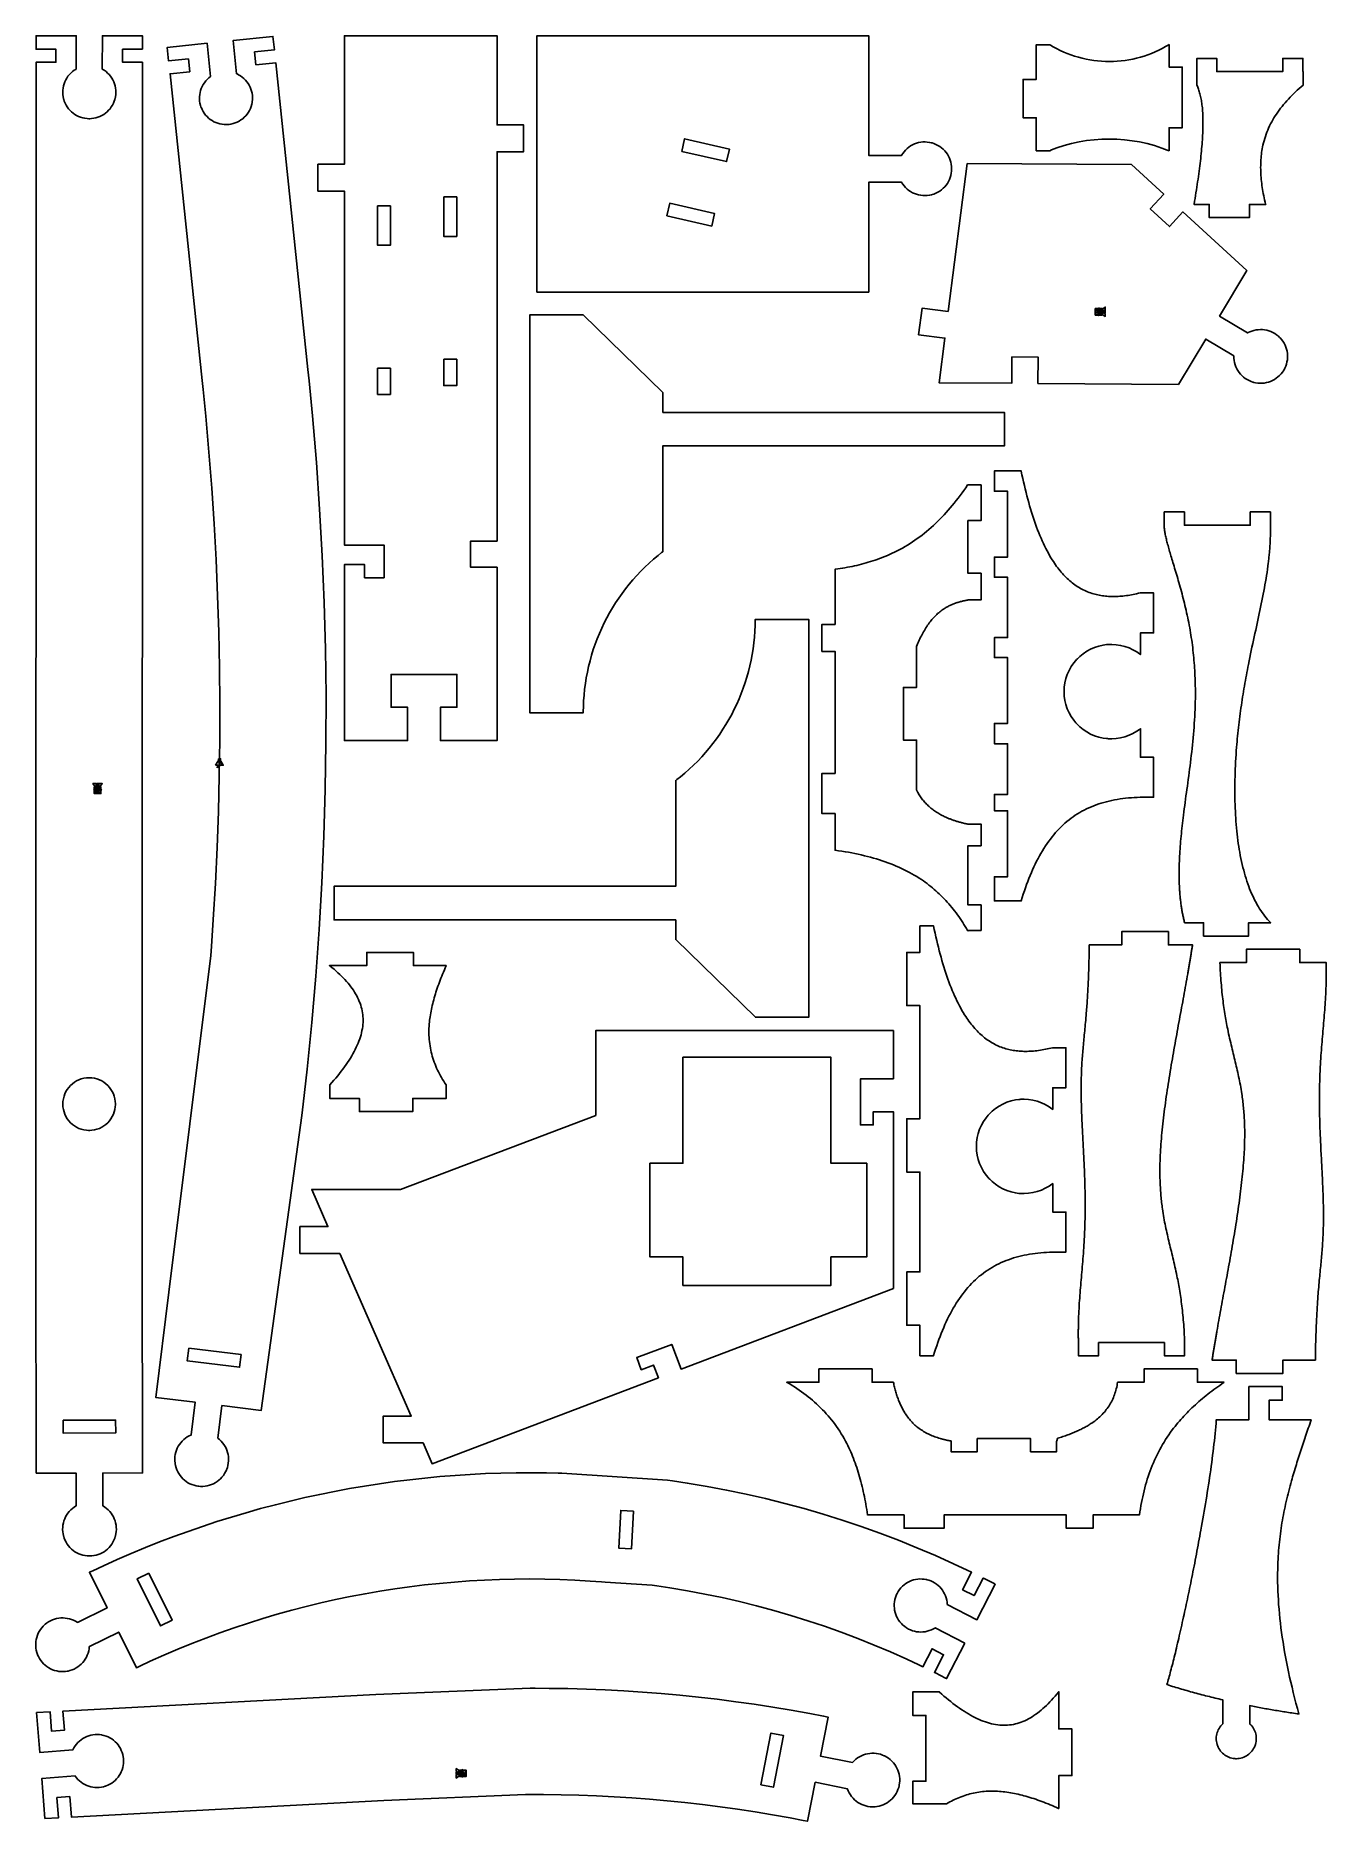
# Model space of a CAD drawing. Extents: x 0 to 195, y 0 to 270.
import ezdxf

# ---------------------------------------------------------------- set-up
doc = ezdxf.new("R2010")
doc.units = 0
doc.layers.get('0').update_dxf_attribs({"linetype": 'CONTINUOUS'})

msp = doc.modelspace()

# ---------------------------------------------------------------- linework, layer by layer
at = {"color": 0}
for points in [[(16.1143, 267.629), (13.1142, 267.629), (13.114, 265.679), (16.114, 265.679), (16.0942, 85.8333), (16.1381, 52.6167), (10.138, 52.6088), (10.1446, 47.6482), (10.2186, 47.6057), (10.4335, 47.4658), (10.7028, 47.2625), (10.9517, 47.0399), (11.1796, 46.7993), (11.3858, 46.5428), (11.5698, 46.2714), (11.731, 45.9868), (11.8685, 45.6907), (11.9818, 45.3844), (12.0704, 45.0697), (12.1334, 44.7481), (12.1703, 44.4208), (12.1804, 44.0896), (12.1632, 43.7561), (12.1179, 43.4218), (12.0659, 43.1707), (12.0439, 43.0882), (12.022, 43.0057), (11.9423, 42.7619), (11.8155, 42.4493), (11.6647, 42.1512), (11.4914, 41.869), (11.2967, 41.6035), (11.0821, 41.3556), (10.8489, 41.1264), (10.5984, 40.9169), (10.3318, 40.7283), (10.0506, 40.5615), (9.75608, 40.4174), (9.44954, 40.2972), (9.13226, 40.2019), (8.80561, 40.1324), (8.47092, 40.0897), (8.2149, 40.075), (8.12956, 40.0749), (8.04417, 40.0749), (7.78808, 40.0887), (7.45329, 40.1306), (7.12646, 40.1992), (6.80897, 40.2937), (6.50206, 40.4132), (6.20714, 40.5564), (5.92551, 40.7225), (5.65853, 40.9104), (5.40739, 41.1192), (5.17356, 41.3478), (4.95833, 41.595), (4.76297, 41.8601), (4.58886, 42.1419), (4.43728, 42.4394), (4.30963, 42.7518), (4.22933, 42.9954), (4.20719, 43.0778), (4.185, 43.1603), (4.13232, 43.4113), (4.08615, 43.7456), (4.06799, 44.0789), (4.07726, 44.4101), (4.11333, 44.7374), (4.17551, 45.0593), (4.26318, 45.3743), (4.37576, 45.6808), (4.51253, 45.9774), (4.67285, 46.2622), (4.85618, 46.5342), (5.06174, 46.7912), (5.28907, 47.0324), (5.53738, 47.2557), (5.80604, 47.4596), (6.02061, 47.6001), (6.09457, 47.6429), (6.088, 52.6035), (0.08794, 52.5956), (0.04405, 85.8351), (0.06396, 265.681), (3.06401, 265.681), (3.06424, 267.631), (0.06418, 267.631), (0.0644, 269.681), (6.11442, 269.679), (6.11388, 264.64), (6.04031, 264.599), (5.82661, 264.461), (5.55875, 264.261), (5.31108, 264.042), (5.08415, 263.806), (4.87858, 263.551), (4.6951, 263.285), (4.53429, 263.003), (4.39681, 262.711), (4.28331, 262.408), (4.19444, 262.096), (4.13086, 261.778), (4.09321, 261.454), (4.08208, 261.126), (4.09819, 260.796), (4.14214, 260.464), (4.19308, 260.215), (4.21463, 260.133), (4.23617, 260.051), (4.31451, 259.81), (4.43951, 259.5), (4.58826, 259.206), (4.75956, 258.925), (4.95193, 258.662), (5.16422, 258.417), (5.39497, 258.189), (5.64296, 257.982), (5.90679, 257.794), (6.18522, 257.629), (6.47689, 257.486), (6.78049, 257.368), (7.09472, 257.274), (7.41829, 257.204), (7.74983, 257.162), (8.00347, 257.149), (8.08806, 257.149), (8.17258, 257.149), (8.42622, 257.162), (8.75776, 257.204), (9.08132, 257.274), (9.39561, 257.367), (9.69922, 257.486), (9.99094, 257.629), (10.2694, 257.794), (10.5333, 257.981), (10.7813, 258.189), (11.0122, 258.415), (11.2244, 258.661), (11.4169, 258.925), (11.5882, 259.204), (11.7371, 259.5), (11.8622, 259.81), (11.9406, 260.051), (11.9622, 260.133), (11.9837, 260.215), (12.0347, 260.464), (12.0787, 260.794), (12.0949, 261.125), (12.0838, 261.453), (12.0462, 261.776), (11.9827, 262.096), (11.8939, 262.407), (11.7805, 262.71), (11.6431, 263.003), (11.4824, 263.283), (11.2989, 263.551), (11.0934, 263.804), (10.8665, 264.042), (10.6189, 264.261), (10.3511, 264.461), (10.1374, 264.599), (10.0639, 264.64), (10.0645, 269.679), (16.1146, 269.679), (16.1143, 267.629)], [(49.6694, 187.807), (52.6194, 187.807), (52.6194, 192.757), (46.6194, 192.757), (46.6194, 246.226), (42.6194, 246.226), (42.6194, 250.276), (46.6194, 250.276), (46.6194, 269.681), (69.6886, 269.681), (69.6886, 256.207), (73.6886, 256.207), (73.6886, 252.157), (69.6886, 252.157), (69.6886, 193.364), (65.6886, 193.364), (65.6886, 189.414), (69.6886, 189.414), (69.6886, 163.215), (61.1161, 163.215), (61.1161, 168.265), (63.6161, 168.265), (63.6161, 173.215), (53.666, 173.215), (53.666, 168.265), (56.166, 168.265), (56.166, 163.215), (46.6194, 163.215), (46.6194, 189.807), (49.6694, 189.807), (49.6694, 187.807)], [(75.6886, 230.953), (75.6886, 269.681), (125.804, 269.681), (125.804, 251.61), (130.764, 251.61), (130.807, 251.683), (130.947, 251.897), (131.151, 252.167), (131.374, 252.415), (131.615, 252.643), (131.872, 252.849), (132.143, 253.033), (132.428, 253.193), (132.724, 253.331), (133.031, 253.443), (133.345, 253.532), (133.667, 253.594), (133.995, 253.631), (134.326, 253.64), (134.659, 253.622), (134.993, 253.576), (135.245, 253.525), (135.327, 253.503), (135.409, 253.481), (135.653, 253.4), (135.966, 253.274), (136.263, 253.122), (136.545, 252.949), (136.811, 252.753), (137.058, 252.539), (137.287, 252.306), (137.496, 252.054), (137.685, 251.787), (137.851, 251.506), (137.995, 251.211), (138.115, 250.904), (138.209, 250.588), (138.278, 250.26), (138.321, 249.925), (138.335, 249.669), (138.335, 249.585), (138.335, 249.499), (138.321, 249.243), (138.278, 248.908), (138.209, 248.582), (138.115, 248.264), (137.995, 247.957), (137.851, 247.662), (137.685, 247.381), (137.496, 247.114), (137.287, 246.864), (137.058, 246.631), (136.811, 246.415), (136.545, 246.219), (136.263, 246.046), (135.966, 245.894), (135.653, 245.768), (135.409, 245.688), (135.327, 245.665), (135.245, 245.644), (134.993, 245.592), (134.659, 245.546), (134.326, 245.528), (133.995, 245.537), (133.667, 245.574), (133.345, 245.636), (133.031, 245.725), (132.724, 245.838), (132.428, 245.975), (132.143, 246.136), (131.872, 246.319), (131.615, 246.525), (131.374, 246.753), (131.151, 247.001), (130.947, 247.271), (130.807, 247.485), (130.764, 247.56), (125.804, 247.56), (125.804, 230.953), (75.6886, 230.953)], [(23.2679, 264.239), (23.064, 266.179), (20.0806, 265.865), (19.8663, 267.904), (25.8831, 268.536), (26.4099, 263.525), (26.3411, 263.475), (26.1429, 263.317), (25.8975, 263.089), (25.674, 262.846), (25.4732, 262.586), (25.2953, 262.313), (25.1408, 262.028), (25.0103, 261.731), (24.9042, 261.425), (24.8229, 261.112), (24.7672, 260.793), (24.7372, 260.471), (24.7336, 260.144), (24.7569, 259.817), (24.8075, 259.49), (24.886, 259.165), (24.9625, 258.922), (24.9925, 258.844), (25.0225, 258.765), (25.1257, 258.533), (25.2825, 258.237), (25.4614, 257.96), (25.661, 257.699), (25.8799, 257.457), (26.1167, 257.235), (26.37, 257.033), (26.6383, 256.853), (26.9203, 256.694), (27.2144, 256.56), (27.5194, 256.449), (27.8339, 256.361), (28.1563, 256.3), (28.4851, 256.267), (28.8193, 256.258), (29.0731, 256.271), (29.1572, 256.281), (29.2413, 256.289), (29.4921, 256.329), (29.8174, 256.406), (30.1319, 256.508), (30.4346, 256.635), (30.7242, 256.785), (30.9993, 256.957), (31.259, 257.15), (31.5019, 257.364), (31.7268, 257.596), (31.9326, 257.846), (32.1181, 258.112), (32.2819, 258.394), (32.4229, 258.692), (32.5401, 259), (32.6321, 259.322), (32.6847, 259.569), (32.6976, 259.654), (32.7106, 259.737), (32.7351, 259.99), (32.7443, 260.324), (32.7258, 260.654), (32.6806, 260.979), (32.6093, 261.297), (32.5128, 261.607), (32.3918, 261.908), (32.2474, 262.197), (32.0801, 262.474), (31.8908, 262.736), (31.6804, 262.983), (31.4494, 263.214), (31.199, 263.426), (30.9299, 263.618), (30.6426, 263.789), (30.4157, 263.903), (30.3383, 263.938), (29.8115, 268.949), (35.8283, 269.582), (36.0426, 267.543), (33.059, 267.229), (33.2629, 265.29), (36.2465, 265.603), (41.1136, 219.294), (41.2983, 217.538), (41.8026, 212.263), (42.3918, 205.224), (42.8815, 198.179), (43.2715, 191.131), (43.5621, 184.079), (43.7529, 177.025), (43.8443, 169.968), (43.836, 162.913), (43.7282, 155.857), (43.5208, 148.804), (43.2137, 141.754), (42.8074, 134.708), (42.3014, 127.666), (41.6958, 120.631), (40.9908, 113.603), (40.3999, 108.336), (40.1862, 106.583), (34.0679, 62.0707), (28.1131, 62.8025), (27.5079, 57.879), (27.5761, 57.8278), (27.7722, 57.6624), (28.0143, 57.4274), (28.2339, 57.1758), (28.4304, 56.9092), (28.6035, 56.629), (28.7526, 56.3369), (28.8774, 56.0347), (28.9774, 55.724), (29.0521, 55.4061), (29.1011, 55.0828), (29.124, 54.7557), (29.1203, 54.4265), (29.0896, 54.0967), (29.0314, 53.7678), (28.9451, 53.4415), (28.8626, 53.1988), (28.8307, 53.1196), (28.7988, 53.0404), (28.6896, 52.8083), (28.5251, 52.5138), (28.3388, 52.2367), (28.1319, 51.9779), (27.9061, 51.7383), (27.6625, 51.5188), (27.4028, 51.3201), (27.1285, 51.1432), (26.8407, 50.9889), (26.541, 50.8579), (26.231, 50.7514), (25.9119, 50.6699), (25.5853, 50.6143), (25.2526, 50.5856), (24.9153, 50.5846), (24.6593, 50.6017), (24.5747, 50.6119), (24.4899, 50.6224), (24.2375, 50.6679), (23.9104, 50.7506), (23.5944, 50.8589), (23.2911, 50.9919), (23.0012, 51.1482), (22.7263, 51.3268), (22.4672, 51.5262), (22.2254, 51.7457), (22.0019, 51.9839), (21.7981, 52.2394), (21.615, 52.5114), (21.4539, 52.7986), (21.3157, 53.0997), (21.2021, 53.4138), (21.1139, 53.7393), (21.0643, 53.991), (21.0524, 54.0756), (21.0406, 54.1601), (21.0192, 54.4157), (21.0146, 54.7531), (21.0376, 55.0861), (21.0878, 55.4136), (21.1639, 55.734), (21.2653, 56.0458), (21.3911, 56.3476), (21.5407, 56.6379), (21.7129, 56.9153), (21.9072, 57.1783), (22.1226, 57.4254), (22.3583, 57.6553), (22.6136, 57.8665), (22.8875, 58.0575), (23.1793, 58.2268), (23.4096, 58.3397), (23.4882, 58.3731), (24.0933, 63.2965), (18.1381, 64.0285), (20.0939, 79.9429), (26.4433, 130.776), (26.5451, 132.131), (26.8201, 136.201), (27.136, 141.629), (27.3908, 147.06), (27.5846, 152.492), (27.7172, 157.925), (27.7889, 163.358), (27.7996, 168.792), (27.7493, 174.225), (27.6381, 179.658), (27.4657, 185.089), (27.2324, 190.518), (26.9382, 195.944), (26.5829, 201.369), (26.1668, 206.789), (25.6896, 212.206), (25.2936, 216.265), (25.1515, 217.617), (20.2843, 263.926), (23.2679, 264.239)], [(151.117, 252.314), (151.117, 257.297), (149.117, 257.297), (149.117, 263.085), (151.117, 263.085), (151.117, 268.314), (153.149, 268.314), (153.275, 268.236), (153.661, 268.013), (154.183, 267.729), (154.715, 267.464), (155.254, 267.218), (155.8, 266.99), (156.353, 266.783), (156.913, 266.594), (157.479, 266.425), (158.05, 266.275), (158.626, 266.144), (159.207, 266.033), (159.792, 265.943), (160.381, 265.872), (160.971, 265.821), (161.564, 265.792), (162.011, 265.782), (162.16, 265.782), (162.308, 265.782), (162.756, 265.793), (163.349, 265.824), (163.94, 265.876), (164.528, 265.947), (165.112, 266.04), (165.693, 266.151), (166.269, 266.283), (166.84, 266.435), (167.406, 266.606), (167.964, 266.796), (168.518, 267.004), (169.064, 267.233), (169.601, 267.481), (170.132, 267.746), (170.654, 268.031), (171.039, 268.256), (171.167, 268.333), (171.167, 264.944), (173.167, 264.944), (173.167, 255.778), (171.167, 255.778), (171.167, 252.301), (170.896, 252.412), (170.076, 252.718), (168.971, 253.078), (167.854, 253.383), (166.728, 253.633), (165.592, 253.828), (164.45, 253.967), (163.306, 254.05), (162.157, 254.079), (161.01, 254.051), (159.864, 253.969), (158.722, 253.832), (157.586, 253.639), (156.46, 253.39), (155.342, 253.088), (154.237, 252.728), (153.417, 252.424), (153.146, 252.314), (151.117, 252.314)], [(185.764, 244.214), (183.299, 244.214), (183.299, 242.214), (177.249, 242.214), (177.249, 244.214), (174.944, 244.214), (174.944, 244.221), (174.946, 244.222), (174.947, 244.231), (174.947, 244.232), (174.947, 244.236), (174.947, 244.237), (174.949, 244.243), (175.022, 244.679), (175.094, 245.111), (175.164, 245.539), (175.232, 245.964), (175.299, 246.386), (175.364, 246.803), (175.426, 247.218), (175.487, 247.628), (175.546, 248.035), (175.603, 248.438), (175.658, 248.836), (175.711, 249.231), (175.763, 249.621), (175.811, 250.008), (175.857, 250.39), (175.903, 250.768), (175.944, 251.142), (175.985, 251.511), (176.022, 251.876), (176.058, 252.236), (176.092, 252.592), (176.122, 252.943), (176.15, 253.289), (176.176, 253.631), (176.2, 253.968), (176.221, 254.299), (176.24, 254.625), (176.256, 254.947), (176.269, 255.264), (176.281, 255.575), (176.288, 255.872), (176.293, 256.164), (176.294, 256.45), (176.294, 256.731), (176.292, 257.006), (176.286, 257.276), (176.278, 257.54), (176.267, 257.8), (176.253, 258.054), (176.236, 258.304), (176.217, 258.547), (176.196, 258.786), (176.171, 259.019), (176.144, 259.249), (176.115, 259.472), (176.083, 259.69), (176.049, 259.904), (176.011, 260.111), (175.972, 260.315), (175.931, 260.514), (175.886, 260.707), (175.839, 260.894), (175.789, 261.079), (175.737, 261.257), (175.683, 261.431), (175.626, 261.6), (175.568, 261.764), (175.507, 261.924), (175.443, 262.079), (175.376, 262.229), (175.376, 262.229), (175.376, 262.229), (175.376, 262.229), (175.376, 262.229), (175.376, 262.229), (175.376, 262.231), (175.376, 262.231), (175.375, 262.231), (175.375, 262.231), (175.375, 262.231), (175.375, 262.231), (175.375, 262.231), (175.375, 262.232), (175.375, 262.232), (175.375, 262.232), (175.375, 262.232), (175.375, 262.232), (175.375, 262.232), (175.375, 262.232), (175.375, 262.233), (175.375, 262.233), (175.374, 262.233), (175.374, 262.233), (175.374, 262.233), (175.374, 266.264), (178.378, 266.264), (178.378, 264.264), (188.328, 264.264), (188.328, 266.264), (191.378, 266.264), (191.378, 264.264), (191.429, 264.264), (191.429, 262.228), (191.429, 262.228), (191.429, 262.226), (191.429, 262.226), (191.428, 262.226), (191.428, 262.226), (191.428, 262.226), (191.428, 262.226), (191.428, 262.225), (191.426, 262.225), (191.426, 262.225), (191.426, 262.225), (191.426, 262.225), (191.425, 262.224), (191.425, 262.224), (191.425, 262.224), (191.425, 262.224), (191.425, 262.224), (191.424, 262.224), (191.424, 262.222), (191.424, 262.222), (191.424, 262.222), (191.422, 262.222), (191.422, 262.222), (191.422, 262.221), (191.422, 262.221), (191.422, 262.221), (191.421, 262.221), (191.421, 262.221), (191.421, 262.221), (191.421, 262.219), (191.421, 262.219), (191.118, 261.964), (190.822, 261.707), (190.533, 261.447), (190.25, 261.186), (189.975, 260.922), (189.704, 260.656), (189.442, 260.386), (189.186, 260.115), (188.936, 259.842), (188.694, 259.565), (188.458, 259.287), (188.231, 259.006), (188.01, 258.722), (187.796, 258.436), (187.589, 258.147), (187.39, 257.857), (187.199, 257.563), (187.014, 257.267), (186.837, 256.967), (186.669, 256.665), (186.508, 256.36), (186.356, 256.053), (186.211, 255.742), (186.075, 255.429), (185.946, 255.112), (185.825, 254.794), (185.714, 254.472), (185.61, 254.147), (185.515, 253.819), (185.428, 253.489), (185.35, 253.156), (185.293, 252.883), (185.242, 252.61), (185.194, 252.333), (185.153, 252.056), (185.117, 251.776), (185.086, 251.496), (185.06, 251.213), (185.039, 250.928), (185.024, 250.642), (185.013, 250.353), (185.006, 250.063), (185.004, 249.771), (185.008, 249.478), (185.017, 249.183), (185.029, 248.886), (185.047, 248.588), (185.069, 248.287), (185.096, 247.986), (185.128, 247.682), (185.163, 247.378), (185.203, 247.071), (185.247, 246.763), (185.296, 246.454), (185.35, 246.143), (185.407, 245.831), (185.468, 245.515), (185.535, 245.2), (185.604, 244.883), (185.678, 244.565), (185.756, 244.246), (185.757, 244.243), (185.757, 244.242), (185.758, 244.239), (185.758, 244.237), (185.758, 244.235), (185.758, 244.233), (185.76, 244.231), (185.76, 244.229), (185.761, 244.226), (185.761, 244.225), (185.763, 244.222), (185.763, 244.221), (185.763, 244.221), (185.763, 244.218), (185.763, 244.217), (185.764, 244.214)], [(97.5668, 252.218), (104.341, 250.664), (104.777, 252.564), (98.0029, 254.119), (97.5668, 252.218)], [(137.828, 228.022), (140.686, 250.374), (165.476, 250.222), (170.356, 245.737), (168.325, 243.528), (171.233, 240.856), (173.264, 243.064), (182.906, 234.2), (178.788, 227.347), (183.039, 224.792), (183.114, 224.833), (183.344, 224.946), (183.658, 225.071), (183.978, 225.169), (184.3, 225.24), (184.626, 225.285), (184.954, 225.303), (185.282, 225.293), (185.606, 225.258), (185.926, 225.197), (186.242, 225.111), (186.55, 224.999), (186.85, 224.861), (187.138, 224.699), (187.415, 224.513), (187.678, 224.3), (187.867, 224.126), (187.925, 224.065), (187.985, 224.004), (188.153, 223.81), (188.354, 223.54), (188.532, 223.257), (188.685, 222.962), (188.811, 222.658), (188.913, 222.347), (188.989, 222.029), (189.039, 221.706), (189.063, 221.381), (189.061, 221.054), (189.032, 220.726), (188.976, 220.403), (188.894, 220.082), (188.786, 219.765), (188.65, 219.457), (188.529, 219.231), (188.486, 219.157), (188.442, 219.083), (188.297, 218.872), (188.089, 218.607), (187.861, 218.362), (187.617, 218.139), (187.356, 217.938), (187.081, 217.76), (186.793, 217.604), (186.494, 217.472), (186.186, 217.365), (185.869, 217.282), (185.547, 217.225), (185.219, 217.196), (184.888, 217.192), (184.554, 217.215), (184.221, 217.267), (183.971, 217.324), (183.889, 217.347), (183.807, 217.371), (183.565, 217.456), (183.256, 217.589), (182.96, 217.746), (182.681, 217.924), (182.419, 218.124), (182.176, 218.343), (181.951, 218.581), (181.747, 218.836), (181.564, 219.106), (181.403, 219.39), (181.264, 219.688), (181.15, 219.996), (181.061, 220.315), (180.997, 220.643), (180.961, 220.979), (180.951, 221.235), (180.954, 221.321), (176.701, 223.875), (172.586, 217.028), (151.367, 217.157), (151.392, 221.157), (147.442, 221.182), (147.417, 217.182), (136.45, 217.249), (137.314, 224.004), (133.346, 224.513), (133.86, 228.529), (137.828, 228.022)], [(51.634, 243.982), (53.584, 243.982), (53.584, 238.032), (51.634, 238.032), (51.634, 243.982)], [(61.634, 245.329), (63.584, 245.329), (63.584, 239.358), (61.634, 239.358), (61.634, 245.329)], [(95.3303, 242.472), (102.104, 240.917), (102.54, 242.818), (95.7664, 244.372), (95.3303, 242.472)], [(94.7011, 212.796), (94.7011, 215.774), (82.6789, 227.508), (74.6261, 227.508), (74.6261, 167.433), (82.7011, 167.433), (82.7008, 167.657), (82.7131, 168.325), (82.7507, 169.214), (82.814, 170.097), (82.9028, 170.978), (83.0165, 171.851), (83.1551, 172.721), (83.3185, 173.583), (83.5061, 174.439), (83.7181, 175.288), (83.9537, 176.129), (84.2131, 176.962), (84.496, 177.788), (84.8019, 178.603), (85.1308, 179.41), (85.4825, 180.206), (85.8567, 180.992), (86.2529, 181.767), (86.6714, 182.531), (87.1114, 183.282), (87.5729, 184.021), (88.0558, 184.747), (88.5596, 185.46), (89.0842, 186.158), (89.6294, 186.843), (90.1949, 187.513), (90.7803, 188.167), (91.3857, 188.806), (92.0106, 189.426), (92.6547, 190.032), (93.3182, 190.619), (94.0003, 191.19), (94.5239, 191.607), (94.7011, 191.742), (94.7011, 207.721), (146.301, 207.721), (146.301, 212.796), (94.7011, 212.796)], [(160.022, 227.997), (160.022, 228.022), (160.033, 228.097), (160.063, 228.192), (160.108, 228.276), (160.169, 228.35), (160.243, 228.411), (160.328, 228.458), (160.422, 228.487), (160.497, 228.497), (160.522, 228.497), (160.547, 228.497), (160.624, 228.487), (160.717, 228.458), (160.803, 228.411), (160.876, 228.35), (160.938, 228.276), (160.983, 228.192), (161.013, 228.097), (161.022, 228.022), (161.022, 227.997), (161.022, 227.972), (161.013, 227.896), (160.983, 227.803), (160.938, 227.718), (160.876, 227.643), (160.803, 227.582), (160.717, 227.536), (160.624, 227.507), (160.547, 227.497), (160.522, 227.497), (160.497, 227.497), (160.422, 227.507), (160.328, 227.536), (160.243, 227.582), (160.169, 227.643), (160.108, 227.718), (160.063, 227.803), (160.033, 227.896), (160.022, 227.972), (160.022, 227.997)], [(160.022, 228.497), (161.022, 228.497), (161.022, 227.497), (160.022, 227.497), (160.022, 228.497)], [(160.022, 228.497), (161.022, 228.497), (161.022, 227.497), (160.022, 227.497), (160.022, 228.497)], [(160.022, 227.997), (160.022, 228.022), (160.033, 228.097), (160.063, 228.192), (160.108, 228.276), (160.169, 228.35), (160.243, 228.411), (160.328, 228.458), (160.422, 228.487), (160.497, 228.497), (160.522, 228.497), (160.547, 228.497), (160.624, 228.487), (160.717, 228.458), (160.803, 228.411), (160.876, 228.35), (160.938, 228.276), (160.983, 228.192), (161.013, 228.097), (161.022, 228.022), (161.022, 227.997), (161.022, 227.972), (161.013, 227.896), (160.983, 227.803), (160.938, 227.718), (160.876, 227.643), (160.803, 227.582), (160.717, 227.536), (160.624, 227.507), (160.547, 227.497), (160.522, 227.497), (160.497, 227.497), (160.422, 227.507), (160.328, 227.536), (160.243, 227.582), (160.169, 227.643), (160.108, 227.718), (160.063, 227.803), (160.033, 227.896), (160.022, 227.972), (160.022, 227.997)], [(160.022, 227.997), (160.022, 228.022), (160.033, 228.097), (160.063, 228.192), (160.108, 228.276), (160.169, 228.35), (160.243, 228.411), (160.328, 228.458), (160.422, 228.487), (160.497, 228.497), (160.522, 228.497), (160.547, 228.497), (160.624, 228.487), (160.717, 228.458), (160.803, 228.411), (160.876, 228.35), (160.938, 228.276), (160.983, 228.192), (161.013, 228.097), (161.022, 228.022), (161.022, 227.997), (161.022, 227.972), (161.013, 227.896), (160.983, 227.803), (160.938, 227.718), (160.876, 227.643), (160.803, 227.582), (160.717, 227.536), (160.624, 227.507), (160.547, 227.497), (160.522, 227.497), (160.497, 227.497), (160.422, 227.507), (160.328, 227.536), (160.243, 227.582), (160.169, 227.643), (160.108, 227.718), (160.063, 227.803), (160.033, 227.896), (160.022, 227.972), (160.022, 227.997)], [(160.022, 228.497), (161.022, 227.497), (160.022, 228.497)], [(160.169, 228.35), (160.188, 228.35), (160.24, 228.343), (160.307, 228.322), (160.367, 228.29), (160.419, 228.247), (160.462, 228.194), (160.494, 228.135), (160.515, 228.068), (160.522, 228.015), (160.522, 227.997), (161.522, 227.997), (161.022, 227.997), (161.522, 227.997), (161.022, 227.997), (161.522, 227.997), (160.522, 227.997), (160.522, 227.979), (160.529, 227.926), (160.55, 227.86), (160.583, 227.8), (160.626, 227.747), (160.679, 227.704), (160.739, 227.671), (160.806, 227.65), (160.858, 227.643), (160.876, 227.643), (161.022, 227.997), (161.522, 227.997), (160.522, 227.997), (160.169, 228.35)], [(160.272, 227.997), (160.272, 228.021), (160.292, 228.094), (160.346, 228.174), (160.425, 228.228), (160.499, 228.247), (160.522, 228.247), (160.547, 228.247), (160.619, 228.228), (160.7, 228.174), (160.753, 228.094), (160.772, 228.021), (160.772, 227.997), (160.772, 227.972), (160.753, 227.9), (160.7, 227.821), (160.619, 227.767), (160.547, 227.747), (160.522, 227.747), (160.499, 227.747), (160.425, 227.767), (160.346, 227.821), (160.292, 227.9), (160.272, 227.972), (160.272, 227.997)], [(160.272, 227.997), (160.272, 228.021), (160.292, 228.094), (160.346, 228.174), (160.425, 228.228), (160.499, 228.247), (160.522, 228.247), (160.547, 228.247), (160.619, 228.228), (160.7, 228.174), (160.753, 228.094), (160.772, 228.021), (160.772, 227.997), (160.772, 227.972), (160.753, 227.9), (160.7, 227.821), (160.619, 227.767), (160.547, 227.747), (160.522, 227.747), (160.499, 227.747), (160.425, 227.767), (160.346, 227.821), (160.292, 227.9), (160.272, 227.972), (160.272, 227.997)], [(160.772, 227.997), (160.772, 227.972), (160.753, 227.9), (160.7, 227.821), (160.619, 227.767), (160.547, 227.747), (160.522, 227.747), (160.499, 227.747), (160.425, 227.767), (160.346, 227.821), (160.292, 227.9), (160.272, 227.972), (160.272, 227.997), (160.272, 228.021), (160.292, 228.094), (160.346, 228.174), (160.425, 228.228), (160.499, 228.247), (160.522, 228.247), (160.547, 228.247), (160.619, 228.228), (160.7, 228.174), (160.753, 228.094), (160.772, 228.021), (160.772, 227.997)], [(160.585, 227.997), (160.585, 227.99), (160.579, 227.969), (160.565, 227.95), (160.546, 227.939), (160.522, 227.935), (160.5, 227.939), (160.479, 227.95), (160.465, 227.969), (160.46, 227.99), (160.46, 227.997), (160.46, 228.004), (160.465, 228.025), (160.479, 228.044), (160.5, 228.056), (160.522, 228.06), (160.546, 228.056), (160.565, 228.044), (160.579, 228.025), (160.585, 228.004), (160.585, 227.997)], [(161.522, 227.737), (160.522, 227.997), (161.522, 228.256), (161.522, 228.704), (160.522, 227.997), (161.522, 227.29), (161.522, 227.737)], [(160.522, 228.575), (160.522, 227.419), (161.522, 227.997), (160.522, 228.575)], [(160.522, 228.575), (160.522, 227.419), (161.522, 227.997), (160.522, 228.575)], [(161.522, 228.161), (160.522, 227.997), (161.522, 227.832), (161.522, 228.161)], [(161.522, 228.161), (160.522, 227.997), (161.522, 227.832), (161.522, 228.161)], [(161.522, 228.161), (160.522, 227.997), (161.522, 227.832), (161.522, 228.161)], [(161.522, 228.161), (160.522, 227.997), (161.522, 227.832), (161.522, 228.161)], [(51.634, 219.469), (53.584, 219.469), (53.584, 215.519), (51.634, 215.519), (51.634, 219.469)], [(61.634, 220.818), (63.584, 220.818), (63.584, 216.849), (61.634, 216.849), (61.634, 220.818)], [(166.817, 154.664), (168.84, 154.664), (168.84, 160.714), (166.84, 160.714), (166.84, 165.028), (166.71, 164.924), (166.296, 164.639), (165.722, 164.306), (165.121, 164.029), (164.499, 163.808), (163.858, 163.647), (163.204, 163.546), (162.542, 163.504), (162.04, 163.513), (161.874, 163.526), (161.707, 163.54), (161.21, 163.611), (160.561, 163.756), (159.932, 163.96), (159.325, 164.219), (158.746, 164.536), (158.196, 164.904), (157.682, 165.325), (157.319, 165.671), (157.206, 165.794), (157.092, 165.917), (156.775, 166.306), (156.397, 166.853), (156.074, 167.429), (155.804, 168.032), (155.593, 168.657), (155.44, 169.301), (155.347, 169.958), (155.315, 170.46), (155.315, 170.626), (155.315, 170.794), (155.347, 171.294), (155.44, 171.953), (155.593, 172.596), (155.804, 173.222), (156.074, 173.825), (156.397, 174.401), (156.775, 174.947), (157.092, 175.337), (157.206, 175.46), (157.319, 175.582), (157.682, 175.929), (158.196, 176.349), (158.746, 176.718), (159.325, 177.033), (159.932, 177.294), (160.561, 177.499), (161.21, 177.643), (161.707, 177.714), (161.874, 177.728), (162.04, 177.74), (162.542, 177.749), (163.204, 177.708), (163.858, 177.607), (164.499, 177.446), (165.121, 177.225), (165.722, 176.949), (166.296, 176.615), (166.71, 176.329), (166.84, 176.226), (166.84, 179.487), (168.84, 179.487), (168.84, 185.538), (166.813, 185.538), (166.81, 185.538), (166.542, 185.469), (166.276, 185.407), (166.011, 185.349), (165.749, 185.294), (165.487, 185.244), (165.229, 185.199), (164.972, 185.157), (164.717, 185.121), (164.462, 185.087), (164.21, 185.06), (163.96, 185.036), (163.711, 185.017), (163.465, 185.001), (163.219, 184.992), (162.976, 184.985), (162.736, 184.983), (162.496, 184.987), (162.258, 184.994), (162.022, 185.007), (161.789, 185.024), (161.557, 185.046), (161.326, 185.072), (161.099, 185.103), (160.872, 185.139), (160.649, 185.179), (160.425, 185.224), (160.206, 185.274), (159.986, 185.329), (159.769, 185.388), (159.556, 185.453), (159.325, 185.526), (159.099, 185.607), (158.874, 185.694), (158.651, 185.786), (158.432, 185.885), (158.214, 185.99), (157.999, 186.1), (157.786, 186.217), (157.575, 186.339), (157.367, 186.467), (157.161, 186.601), (156.958, 186.742), (156.757, 186.888), (156.558, 187.039), (156.362, 187.196), (156.168, 187.36), (155.976, 187.529), (155.788, 187.704), (155.6, 187.885), (155.415, 188.072), (155.233, 188.265), (155.053, 188.462), (154.875, 188.667), (154.7, 188.878), (154.526, 189.093), (154.356, 189.314), (154.188, 189.542), (154.021, 189.775), (153.857, 190.013), (153.694, 190.257), (153.536, 190.507), (153.332, 190.839), (153.133, 191.178), (152.938, 191.526), (152.744, 191.883), (152.556, 192.249), (152.369, 192.624), (152.188, 193.006), (152.008, 193.396), (151.833, 193.794), (151.66, 194.201), (151.49, 194.617), (151.325, 195.039), (151.161, 195.471), (151.001, 195.908), (150.844, 196.356), (150.692, 196.808), (150.54, 197.271), (150.393, 197.739), (150.247, 198.215), (150.106, 198.699), (149.967, 199.19), (149.831, 199.688), (149.697, 200.193), (149.567, 200.706), (149.439, 201.225), (149.314, 201.75), (149.192, 202.283), (149.072, 202.822), (148.954, 203.368), (148.84, 203.921), (148.84, 203.921), (148.84, 203.922), (148.84, 203.922), (148.84, 203.924), (148.84, 203.924), (148.839, 203.925), (148.839, 203.925), (148.839, 203.926), (148.839, 203.926), (148.839, 203.928), (148.839, 203.928), (148.839, 203.929), (148.839, 203.929), (148.839, 203.929), (148.839, 203.931), (148.839, 203.931), (148.837, 203.932), (148.837, 203.932), (148.837, 203.933), (148.837, 203.933), (148.837, 203.935), (148.837, 203.935), (148.837, 203.936), (148.837, 203.936), (148.837, 203.938), (148.837, 203.938), (148.836, 203.939), (148.836, 203.939), (148.836, 203.94), (148.836, 203.94), (148.836, 203.942), (144.79, 203.942), (144.79, 200.892), (146.79, 200.892), (146.79, 190.942), (144.79, 190.942), (144.79, 187.892), (146.79, 187.892), (146.79, 178.793), (144.79, 178.793), (144.79, 175.758), (146.79, 175.758), (146.79, 165.808), (144.79, 165.808), (144.79, 162.743), (146.79, 162.743), (146.79, 155.099), (144.79, 155.099), (144.79, 152.619), (146.79, 152.619), (146.79, 142.669), (144.79, 142.669), (144.79, 139.015), (148.835, 139.015), (148.835, 139.017), (148.835, 139.017), (148.835, 139.018), (148.836, 139.018), (148.836, 139.021), (148.836, 139.021), (148.836, 139.022), (148.836, 139.022), (148.836, 139.022), (148.837, 139.025), (148.837, 139.025), (148.837, 139.026), (148.837, 139.026), (148.839, 139.029), (148.839, 139.029), (148.839, 139.031), (148.839, 139.031), (148.84, 139.033), (148.84, 139.033), (148.993, 139.535), (149.151, 140.028), (149.313, 140.515), (149.479, 140.996), (149.649, 141.469), (149.824, 141.935), (150.001, 142.394), (150.185, 142.846), (150.374, 143.29), (150.565, 143.728), (150.763, 144.157), (150.964, 144.579), (151.169, 144.993), (151.381, 145.399), (151.596, 145.797), (151.817, 146.188), (152.043, 146.569), (152.274, 146.943), (152.508, 147.308), (152.75, 147.665), (152.996, 148.014), (153.247, 148.354), (153.503, 148.686), (153.765, 149.008), (154.032, 149.322), (154.304, 149.626), (154.583, 149.922), (154.867, 150.208), (155.156, 150.485), (155.451, 150.753), (155.751, 151.011), (156.058, 151.26), (156.371, 151.499), (156.689, 151.728), (157.013, 151.949), (157.343, 152.16), (157.678, 152.361), (158.018, 152.554), (158.365, 152.737), (158.717, 152.913), (159.074, 153.078), (159.436, 153.236), (159.804, 153.385), (160.176, 153.524), (160.554, 153.656), (160.938, 153.779), (161.326, 153.893), (161.719, 154), (162.118, 154.099), (162.521, 154.189), (162.929, 154.271), (163.343, 154.344), (163.761, 154.411), (164.183, 154.469), (164.611, 154.521), (165.043, 154.564), (165.479, 154.6), (165.921, 154.629), (166.367, 154.65), (166.817, 154.664)], [(120.762, 189.097), (121.131, 189.15), (121.498, 189.204), (121.863, 189.264), (122.227, 189.326), (122.588, 189.392), (122.947, 189.461), (123.304, 189.535), (123.659, 189.611), (124.013, 189.692), (124.364, 189.776), (124.713, 189.864), (125.06, 189.957), (125.405, 190.053), (125.747, 190.151), (126.088, 190.256), (126.426, 190.362), (126.762, 190.475), (127.096, 190.59), (127.428, 190.71), (127.757, 190.835), (128.084, 190.962), (128.409, 191.094), (128.731, 191.232), (129.051, 191.372), (129.369, 191.518), (129.684, 191.668), (129.997, 191.821), (130.307, 191.981), (130.615, 192.143), (130.92, 192.311), (131.302, 192.529), (131.68, 192.754), (132.053, 192.987), (132.422, 193.228), (132.788, 193.475), (133.149, 193.731), (133.507, 193.993), (133.861, 194.263), (134.211, 194.539), (134.557, 194.821), (134.899, 195.111), (135.238, 195.408), (135.572, 195.712), (135.904, 196.022), (136.232, 196.339), (136.556, 196.663), (136.876, 196.992), (137.194, 197.328), (137.507, 197.669), (137.818, 198.018), (138.125, 198.374), (138.429, 198.733), (138.729, 199.1), (139.026, 199.472), (139.321, 199.851), (139.611, 200.235), (139.9, 200.624), (140.185, 201.019), (140.467, 201.419), (140.744, 201.826), (140.746, 201.826), (140.746, 201.826), (140.746, 201.828), (140.746, 201.828), (140.746, 201.828), (140.747, 201.828), (140.747, 201.829), (140.747, 201.829), (140.747, 201.829), (140.747, 201.831), (140.747, 201.831), (140.749, 201.831), (140.749, 201.831), (140.749, 201.832), (140.749, 201.832), (140.749, 201.832), (140.749, 201.832), (140.75, 201.833), (140.75, 201.833), (140.75, 201.833), (140.75, 201.833), (140.75, 201.835), (140.751, 201.835), (140.751, 201.835), (140.751, 201.835), (140.751, 201.836), (140.751, 201.836), (140.751, 201.836), (140.753, 201.837), (140.753, 201.837), (142.79, 201.837), (142.79, 196.458), (140.79, 196.458), (140.79, 188.487), (142.79, 188.487), (142.79, 184.458), (140.79, 184.458), (140.79, 184.442), (140.785, 184.44), (140.783, 184.44), (140.781, 184.44), (140.779, 184.44), (140.769, 184.439), (140.631, 184.417), (140.493, 184.393), (140.356, 184.367), (140.219, 184.34), (140.085, 184.311), (139.95, 184.282), (139.817, 184.249), (139.685, 184.215), (139.553, 184.181), (139.422, 184.143), (139.292, 184.104), (139.164, 184.063), (139.036, 184.021), (138.908, 183.976), (138.782, 183.931), (138.657, 183.882), (138.533, 183.833), (138.41, 183.781), (138.288, 183.728), (138.167, 183.672), (138.047, 183.615), (137.928, 183.557), (137.809, 183.496), (137.692, 183.433), (137.576, 183.368), (137.461, 183.301), (137.347, 183.233), (137.234, 183.163), (137.122, 183.09), (137.011, 183.015), (136.848, 182.901), (136.688, 182.783), (136.53, 182.66), (136.375, 182.532), (136.222, 182.4), (136.072, 182.263), (135.924, 182.119), (135.778, 181.974), (135.635, 181.822), (135.495, 181.667), (135.356, 181.507), (135.22, 181.343), (135.086, 181.174), (134.954, 181.001), (134.825, 180.824), (134.698, 180.642), (134.573, 180.457), (134.45, 180.267), (134.329, 180.072), (134.211, 179.875), (134.094, 179.672), (133.98, 179.467), (133.868, 179.257), (133.757, 179.043), (133.649, 178.825), (133.543, 178.604), (133.439, 178.378), (133.336, 178.15), (133.236, 177.917), (133.137, 177.681), (133.041, 177.44), (133.041, 171.26), (131.041, 171.26), (131.041, 163.289), (132.241, 163.289), (132.241, 163.31), (133.041, 163.304), (133.041, 155.744), (133.048, 155.729), (133.062, 155.701), (133.069, 155.688), (133.091, 155.646), (133.105, 155.618), (133.127, 155.576), (133.134, 155.563), (133.149, 155.535), (133.156, 155.522), (133.164, 155.508), (133.171, 155.494), (133.178, 155.481), (133.186, 155.467), (133.201, 155.439), (133.208, 155.426), (133.223, 155.399), (133.231, 155.385), (133.246, 155.358), (133.254, 155.344), (133.261, 155.331), (133.352, 155.175), (133.445, 155.022), (133.541, 154.872), (133.64, 154.724), (133.742, 154.579), (133.847, 154.436), (133.955, 154.296), (134.066, 154.158), (134.179, 154.024), (134.296, 153.89), (134.415, 153.761), (134.538, 153.633), (134.663, 153.508), (134.79, 153.385), (134.921, 153.265), (135.055, 153.147), (135.191, 153.032), (135.33, 152.919), (135.472, 152.81), (135.617, 152.701), (135.765, 152.597), (135.916, 152.494), (136.069, 152.393), (136.225, 152.296), (136.384, 152.2), (136.545, 152.107), (136.71, 152.017), (136.877, 151.928), (137.047, 151.842), (137.219, 151.758), (137.325, 151.708), (137.432, 151.66), (137.539, 151.612), (137.647, 151.565), (137.756, 151.519), (137.867, 151.474), (137.977, 151.429), (138.089, 151.386), (138.202, 151.343), (138.316, 151.3), (138.43, 151.258), (138.546, 151.218), (138.662, 151.178), (138.779, 151.139), (138.897, 151.1), (139.017, 151.063), (139.136, 151.025), (139.257, 150.989), (139.378, 150.954), (139.5, 150.918), (139.624, 150.885), (139.747, 150.851), (139.872, 150.818), (139.997, 150.786), (140.124, 150.756), (140.251, 150.725), (140.379, 150.696), (140.508, 150.667), (140.638, 150.638), (140.768, 150.61), (142.79, 150.61), (142.79, 147.349), (140.79, 147.349), (140.79, 138.398), (142.79, 138.398), (142.79, 134.561), (140.79, 134.561), (140.79, 134.472), (140.789, 134.475), (140.788, 134.478), (140.786, 134.48), (140.785, 134.483), (140.783, 134.486), (140.782, 134.489), (140.781, 134.491), (140.776, 134.497), (140.775, 134.499), (140.774, 134.502), (140.772, 134.505), (140.771, 134.507), (140.769, 134.51), (140.768, 134.513), (140.765, 134.515), (140.764, 134.518), (140.763, 134.521), (140.761, 134.523), (140.758, 134.529), (140.757, 134.532), (140.756, 134.534), (140.753, 134.537), (140.751, 134.54), (140.75, 134.542), (140.749, 134.545), (140.747, 134.548), (140.746, 134.55), (140.744, 134.553), (140.563, 134.862), (140.379, 135.168), (140.19, 135.471), (140, 135.77), (139.806, 136.065), (139.608, 136.357), (139.407, 136.646), (139.203, 136.931), (138.994, 137.212), (138.783, 137.49), (138.569, 137.764), (138.35, 138.035), (138.128, 138.301), (137.903, 138.564), (137.673, 138.823), (137.441, 139.078), (137.204, 139.329), (136.963, 139.576), (136.719, 139.821), (136.471, 140.06), (136.219, 140.294), (135.963, 140.526), (135.704, 140.754), (135.44, 140.976), (135.172, 141.196), (134.901, 141.41), (134.625, 141.621), (134.345, 141.826), (134.061, 142.029), (133.773, 142.226), (133.42, 142.458), (133.061, 142.683), (132.695, 142.903), (132.324, 143.117), (131.947, 143.324), (131.563, 143.524), (131.174, 143.718), (130.78, 143.907), (130.379, 144.089), (129.973, 144.267), (129.561, 144.438), (129.143, 144.603), (128.721, 144.761), (128.292, 144.915), (127.859, 145.064), (127.42, 145.207), (126.976, 145.344), (126.527, 145.476), (126.073, 145.603), (125.614, 145.725), (125.15, 145.842), (124.681, 145.953), (124.207, 146.06), (123.729, 146.161), (123.246, 146.258), (122.758, 146.35), (122.266, 146.438), (121.769, 146.519), (121.268, 146.597), (120.762, 146.671), (120.762, 146.671), (120.761, 146.671), (120.759, 146.672), (120.758, 146.672), (120.757, 146.672), (120.756, 146.672), (120.755, 146.672), (120.752, 146.672), (120.752, 146.672), (120.751, 146.672), (120.749, 146.672), (120.749, 146.674), (120.747, 146.674), (120.746, 146.674), (120.745, 146.674), (120.743, 146.674), (120.742, 146.674), (120.741, 146.674), (120.741, 146.674), (120.741, 152.189), (118.741, 152.189), (118.741, 158.258), (120.741, 158.258), (120.741, 176.699), (118.741, 176.699), (118.741, 180.769), (120.741, 180.769), (120.741, 189.094), (120.762, 189.097)], [(186.486, 195.546), (186.487, 195.357), (186.487, 195.168), (186.486, 194.979), (186.485, 194.79), (186.482, 194.601), (186.478, 194.411), (186.474, 194.222), (186.468, 194.033), (186.461, 193.843), (186.454, 193.654), (186.446, 193.464), (186.436, 193.274), (186.426, 193.085), (186.417, 192.894), (186.404, 192.704), (186.392, 192.514), (186.379, 192.324), (186.364, 192.133), (186.35, 191.942), (186.333, 191.751), (186.317, 191.56), (186.299, 191.369), (186.281, 191.178), (186.261, 190.986), (186.242, 190.794), (186.221, 190.603), (186.2, 190.411), (186.178, 190.218), (186.154, 190.026), (186.094, 189.563), (186.032, 189.097), (185.964, 188.631), (185.893, 188.163), (185.818, 187.693), (185.739, 187.222), (185.656, 186.749), (185.571, 186.274), (185.482, 185.797), (185.39, 185.318), (185.296, 184.837), (185.2, 184.356), (185.1, 183.871), (184.999, 183.383), (184.896, 182.894), (184.792, 182.403), (184.686, 181.91), (184.578, 181.414), (184.469, 180.915), (184.36, 180.414), (184.25, 179.91), (184.139, 179.403), (184.028, 178.893), (183.917, 178.382), (183.806, 177.867), (183.694, 177.349), (183.585, 176.828), (183.475, 176.303), (183.365, 175.776), (183.257, 175.246), (183.151, 174.711), (183.072, 174.311), (182.994, 173.91), (182.918, 173.507), (182.842, 173.101), (182.768, 172.694), (182.694, 172.286), (182.621, 171.878), (182.55, 171.467), (182.481, 171.054), (182.411, 170.64), (182.344, 170.226), (182.278, 169.81), (182.212, 169.393), (182.15, 168.976), (182.087, 168.557), (182.028, 168.138), (181.969, 167.718), (181.911, 167.297), (181.856, 166.875), (181.803, 166.454), (181.75, 166.031), (181.7, 165.608), (181.651, 165.185), (181.604, 164.761), (181.56, 164.337), (181.517, 163.914), (181.476, 163.49), (181.438, 163.067), (181.4, 162.643), (181.365, 162.219), (181.324, 161.664), (181.285, 161.11), (181.25, 160.557), (181.218, 160.006), (181.19, 159.456), (181.167, 158.908), (181.147, 158.361), (181.132, 157.818), (181.119, 157.276), (181.111, 156.737), (181.106, 156.2), (181.106, 155.667), (181.108, 155.138), (181.115, 154.61), (181.126, 154.086), (181.142, 153.567), (181.16, 153.051), (181.183, 152.539), (181.21, 152.032), (181.24, 151.529), (181.275, 151.031), (181.314, 150.538), (181.357, 150.05), (181.403, 149.567), (181.454, 149.089), (181.508, 148.618), (181.568, 148.151), (181.631, 147.692), (181.697, 147.239), (181.768, 146.792), (181.844, 146.35), (181.931, 145.876), (182.022, 145.411), (182.119, 144.954), (182.221, 144.504), (182.326, 144.064), (182.438, 143.631), (182.553, 143.206), (182.672, 142.79), (182.797, 142.382), (182.926, 141.982), (183.061, 141.59), (183.2, 141.207), (183.343, 140.832), (183.49, 140.465), (183.643, 140.108), (183.8, 139.758), (183.962, 139.417), (184.129, 139.083), (184.3, 138.759), (184.475, 138.443), (184.656, 138.136), (184.839, 137.837), (185.028, 137.546), (185.222, 137.264), (185.419, 136.991), (185.622, 136.726), (185.829, 136.47), (186.04, 136.222), (186.256, 135.983), (186.475, 135.753), (186.478, 135.75), (186.479, 135.748), (186.482, 135.746), (186.483, 135.744), (186.487, 135.74), (186.489, 135.738), (186.492, 135.736), (186.493, 135.734), (186.496, 135.731), (186.497, 135.73), (186.499, 135.729), (186.5, 135.727), (186.501, 135.726), (186.506, 135.722), (186.507, 135.72), (186.51, 135.717), (186.511, 135.716), (186.514, 135.713), (186.515, 135.712), (186.518, 135.709), (183.189, 135.709), (183.189, 133.709), (176.389, 133.709), (176.389, 135.709), (173.507, 135.709), (173.501, 135.728), (173.465, 135.877), (173.429, 136.028), (173.393, 136.179), (173.36, 136.332), (173.325, 136.485), (173.293, 136.639), (173.261, 136.794), (173.231, 136.95), (173.2, 137.107), (173.171, 137.264), (173.142, 137.423), (173.115, 137.583), (173.087, 137.743), (173.063, 137.904), (173.038, 138.067), (173.013, 138.23), (172.99, 138.394), (172.967, 138.559), (172.946, 138.725), (172.925, 138.892), (172.906, 139.058), (172.886, 139.228), (172.868, 139.397), (172.85, 139.568), (172.833, 139.739), (172.818, 139.911), (172.803, 140.085), (172.789, 140.258), (172.776, 140.433), (172.764, 140.608), (172.744, 140.931), (172.728, 141.256), (172.712, 141.583), (172.701, 141.914), (172.693, 142.249), (172.689, 142.585), (172.686, 142.925), (172.686, 143.268), (172.689, 143.615), (172.694, 143.964), (172.703, 144.317), (172.712, 144.671), (172.726, 145.029), (172.742, 145.392), (172.76, 145.756), (172.781, 146.122), (172.804, 146.493), (172.829, 146.867), (172.857, 147.242), (172.886, 147.621), (172.918, 148.004), (172.951, 148.389), (172.987, 148.776), (173.026, 149.168), (173.065, 149.561), (173.108, 149.958), (173.151, 150.358), (173.197, 150.761), (173.244, 151.167), (173.294, 151.575), (173.344, 151.986), (173.404, 152.457), (173.467, 152.933), (173.529, 153.413), (173.594, 153.894), (173.66, 154.381), (173.726, 154.871), (173.794, 155.364), (173.862, 155.861), (173.931, 156.361), (174, 156.864), (174.068, 157.369), (174.136, 157.878), (174.204, 158.389), (174.271, 158.903), (174.336, 159.421), (174.401, 159.939), (174.465, 160.461), (174.526, 160.986), (174.587, 161.513), (174.646, 162.04), (174.701, 162.571), (174.756, 163.103), (174.807, 163.638), (174.856, 164.174), (174.9, 164.711), (174.943, 165.251), (174.982, 165.792), (175.017, 166.335), (175.049, 166.878), (175.076, 167.422), (175.099, 167.968), (175.112, 168.357), (175.124, 168.746), (175.133, 169.135), (175.139, 169.524), (175.143, 169.913), (175.144, 170.303), (175.143, 170.692), (175.14, 171.082), (175.133, 171.472), (175.125, 171.861), (175.114, 172.25), (175.1, 172.64), (175.083, 173.028), (175.065, 173.417), (175.043, 173.804), (175.019, 174.192), (174.993, 174.579), (174.964, 174.965), (174.932, 175.35), (174.899, 175.735), (174.861, 176.118), (174.822, 176.501), (174.781, 176.883), (174.736, 177.264), (174.689, 177.643), (174.639, 178.021), (174.586, 178.399), (174.532, 178.774), (174.474, 179.149), (174.414, 179.521), (174.351, 179.892), (174.283, 180.275), (174.212, 180.657), (174.14, 181.036), (174.065, 181.414), (173.987, 181.789), (173.908, 182.163), (173.826, 182.532), (173.743, 182.9), (173.658, 183.265), (173.572, 183.628), (173.485, 183.987), (173.396, 184.343), (173.306, 184.697), (173.215, 185.047), (173.124, 185.394), (173.032, 185.739), (172.939, 186.079), (172.846, 186.415), (172.751, 186.749), (172.658, 187.078), (172.565, 187.403), (172.472, 187.724), (172.379, 188.042), (172.286, 188.354), (172.194, 188.663), (172.103, 188.967), (172.013, 189.267), (171.924, 189.563), (171.836, 189.853), (171.749, 190.138), (171.672, 190.389), (171.599, 190.635), (171.525, 190.878), (171.454, 191.117), (171.385, 191.35), (171.317, 191.581), (171.251, 191.806), (171.188, 192.026), (171.126, 192.244), (171.067, 192.456), (171.01, 192.664), (170.954, 192.868), (170.901, 193.067), (170.851, 193.261), (170.804, 193.451), (170.758, 193.636), (170.717, 193.817), (170.676, 193.993), (170.639, 194.164), (170.604, 194.331), (170.574, 194.492), (170.544, 194.649), (170.519, 194.8), (170.497, 194.946), (170.478, 195.087), (170.462, 195.225), (170.45, 195.357), (170.442, 195.483), (170.436, 195.604), (170.433, 195.721), (170.433, 195.721), (170.433, 197.758), (173.483, 197.758), (173.483, 195.758), (183.433, 195.758), (183.433, 197.758), (186.483, 197.758), (186.483, 195.735), (186.486, 195.546)], [(96.6657, 136.151), (96.6657, 133.173), (108.688, 121.438), (116.741, 121.438), (116.741, 181.513), (108.666, 181.513), (108.666, 181.29), (108.654, 180.621), (108.616, 179.733), (108.553, 178.849), (108.464, 177.969), (108.35, 177.094), (108.212, 176.226), (108.048, 175.364), (107.861, 174.507), (107.649, 173.658), (107.413, 172.817), (107.154, 171.983), (106.871, 171.158), (106.565, 170.343), (106.236, 169.536), (105.884, 168.74), (105.51, 167.954), (105.114, 167.179), (104.695, 166.417), (104.255, 165.665), (103.794, 164.925), (103.311, 164.2), (102.807, 163.487), (102.282, 162.788), (101.737, 162.104), (101.172, 161.435), (100.586, 160.779), (99.9811, 160.142), (99.3561, 159.519), (98.7119, 158.914), (98.0486, 158.326), (97.3664, 157.756), (96.8428, 157.34), (96.6657, 157.204), (96.6657, 141.226), (45.0656, 141.226), (45.0656, 136.151), (96.6657, 136.151)], [(27.1774, 159.489), (28.3321, 159.489), (27.7547, 160.489), (27.1774, 159.489)], [(27.1774, 159.489), (28.3321, 159.489), (27.7547, 160.489), (27.1774, 159.489)], [(27.4011, 159.135), (27.4011, 159.153), (27.4083, 159.206), (27.4289, 159.272), (27.4615, 159.332), (27.5047, 159.385), (27.5571, 159.428), (27.6171, 159.461), (27.6835, 159.482), (27.7368, 159.489), (27.7547, 159.489), (27.7547, 160.489), (27.7547, 159.989), (27.7547, 160.489), (27.7547, 159.989), (27.7547, 160.489), (27.7547, 159.489), (27.7725, 159.489), (27.826, 159.496), (27.8924, 159.517), (27.9524, 159.549), (28.0047, 159.592), (28.0479, 159.644), (28.0804, 159.704), (28.101, 159.771), (28.1082, 159.824), (28.1082, 159.842), (27.7547, 159.989), (27.7547, 160.489), (27.7547, 159.489), (27.4011, 159.135)], [(27.5903, 160.489), (27.7547, 159.489), (27.9192, 160.489), (27.5903, 160.489)], [(27.5903, 160.489), (27.7547, 159.489), (27.9192, 160.489), (27.5903, 160.489)], [(27.5903, 160.489), (27.7547, 159.489), (27.9192, 160.489), (27.5903, 160.489)], [(27.5903, 160.489), (27.7547, 159.489), (27.9192, 160.489), (27.5903, 160.489)], [(9.60801, 156.732), (9.34918, 155.732), (9.09039, 156.732), (8.64208, 156.732), (9.34918, 155.732), (10.0563, 156.732), (9.60801, 156.732)], [(8.77181, 155.732), (9.92654, 155.732), (9.34918, 156.732), (8.77181, 155.732)], [(8.77186, 155.732), (9.92654, 155.732), (9.34918, 156.732), (8.77186, 155.732)], [(8.99567, 155.378), (8.99567, 155.396), (9.00282, 155.449), (9.02344, 155.515), (9.05599, 155.575), (9.09918, 155.628), (9.15147, 155.671), (9.21153, 155.704), (9.27789, 155.725), (9.33132, 155.732), (9.34918, 155.732), (9.34918, 156.732), (9.34918, 156.232), (9.34918, 156.732), (9.34918, 156.232), (9.34918, 156.732), (9.34918, 155.732), (9.36697, 155.732), (9.42042, 155.739), (9.48676, 155.76), (9.54682, 155.792), (9.59918, 155.835), (9.64231, 155.888), (9.67492, 155.947), (9.69553, 156.014), (9.70275, 156.067), (9.70275, 156.085), (9.34918, 156.232), (9.34918, 156.732), (9.34918, 155.732), (8.99567, 155.378)], [(9.18479, 156.732), (9.34918, 155.732), (9.51357, 156.732), (9.18479, 156.732)], [(9.18479, 156.732), (9.34918, 155.732), (9.51357, 156.732), (9.18479, 156.732)], [(9.18479, 156.732), (9.34918, 155.732), (9.51357, 156.732), (9.18479, 156.732)], [(9.18479, 156.732), (9.34918, 155.732), (9.51357, 156.732), (9.18479, 156.732)], [(9.34918, 155.232), (9.32394, 155.232), (9.24838, 155.242), (9.15451, 155.271), (9.06961, 155.317), (8.99561, 155.378), (8.93451, 155.451), (8.88846, 155.538), (8.85932, 155.631), (8.84918, 155.707), (8.84918, 155.732), (8.84918, 155.757), (8.85932, 155.832), (8.88846, 155.926), (8.93451, 156.011), (8.99561, 156.085), (9.06961, 156.146), (9.15451, 156.192), (9.24838, 156.221), (9.32394, 156.232), (9.34918, 156.232), (9.37435, 156.232), (9.44993, 156.221), (9.54378, 156.192), (9.62869, 156.146), (9.70269, 156.085), (9.76378, 156.011), (9.80985, 155.926), (9.83897, 155.832), (9.84918, 155.757), (9.84918, 155.732), (9.84918, 155.707), (9.83897, 155.631), (9.80985, 155.538), (9.76378, 155.451), (9.70269, 155.378), (9.62869, 155.317), (9.54378, 155.271), (9.44993, 155.242), (9.37435, 155.232), (9.34918, 155.232)], [(8.84918, 156.232), (9.84918, 156.232), (9.84918, 155.232), (8.84918, 155.232), (8.84918, 156.232)], [(8.84918, 156.232), (9.84918, 156.232), (9.84918, 155.232), (8.84918, 155.232), (8.84918, 156.232)], [(9.34918, 155.232), (9.32394, 155.232), (9.24838, 155.242), (9.15451, 155.271), (9.06961, 155.317), (8.99561, 155.378), (8.93451, 155.451), (8.88846, 155.538), (8.85932, 155.631), (8.84918, 155.707), (8.84918, 155.732), (8.84918, 155.757), (8.85932, 155.832), (8.88846, 155.926), (8.93451, 156.011), (8.99561, 156.085), (9.06961, 156.146), (9.15451, 156.192), (9.24838, 156.221), (9.32394, 156.232), (9.34918, 156.232), (9.37435, 156.232), (9.44993, 156.221), (9.54378, 156.192), (9.62869, 156.146), (9.70269, 156.085), (9.76378, 156.011), (9.80985, 155.926), (9.83897, 155.832), (9.84918, 155.757), (9.84918, 155.732), (9.84918, 155.707), (9.83897, 155.631), (9.80985, 155.538), (9.76378, 155.451), (9.70269, 155.378), (9.62869, 155.317), (9.54378, 155.271), (9.44993, 155.242), (9.37435, 155.232), (9.34918, 155.232)], [(9.34918, 155.232), (9.32394, 155.232), (9.24838, 155.242), (9.15451, 155.271), (9.06961, 155.317), (8.99561, 155.378), (8.93451, 155.451), (8.88846, 155.538), (8.85932, 155.631), (8.84918, 155.707), (8.84918, 155.732), (8.84918, 155.757), (8.85932, 155.832), (8.88846, 155.926), (8.93451, 156.011), (8.99561, 156.085), (9.06961, 156.146), (9.15451, 156.192), (9.24838, 156.221), (9.32394, 156.232), (9.34918, 156.232), (9.37435, 156.232), (9.44993, 156.221), (9.54378, 156.192), (9.62869, 156.146), (9.70269, 156.085), (9.76378, 156.011), (9.80985, 155.926), (9.83897, 155.832), (9.84918, 155.757), (9.84918, 155.732), (9.84918, 155.707), (9.83897, 155.631), (9.80985, 155.538), (9.76378, 155.451), (9.70269, 155.378), (9.62869, 155.317), (9.54378, 155.271), (9.44993, 155.242), (9.37435, 155.232), (9.34918, 155.232)], [(8.84918, 155.232), (9.84918, 156.232), (8.84918, 155.232)], [(9.34918, 155.482), (9.32482, 155.482), (9.25185, 155.501), (9.17236, 155.554), (9.11882, 155.635), (9.09918, 155.707), (9.09918, 155.732), (9.09918, 155.756), (9.11882, 155.829), (9.17236, 155.908), (9.25185, 155.962), (9.32482, 155.982), (9.34918, 155.982), (9.37349, 155.982), (9.44646, 155.962), (9.52593, 155.908), (9.57949, 155.829), (9.59918, 155.756), (9.59918, 155.732), (9.59918, 155.707), (9.57949, 155.635), (9.52593, 155.554), (9.44646, 155.501), (9.37349, 155.482), (9.34918, 155.482)], [(9.34918, 155.482), (9.32482, 155.482), (9.25185, 155.501), (9.17236, 155.554), (9.11882, 155.635), (9.09918, 155.707), (9.09918, 155.732), (9.09918, 155.756), (9.11882, 155.829), (9.17236, 155.908), (9.25185, 155.962), (9.32482, 155.982), (9.34918, 155.982), (9.37349, 155.982), (9.44646, 155.962), (9.52593, 155.908), (9.57949, 155.829), (9.59918, 155.756), (9.59918, 155.732), (9.59918, 155.707), (9.57949, 155.635), (9.52593, 155.554), (9.44646, 155.501), (9.37349, 155.482), (9.34918, 155.482)], [(9.34918, 155.982), (9.37349, 155.982), (9.44646, 155.962), (9.52593, 155.908), (9.57949, 155.829), (9.59918, 155.756), (9.59918, 155.732), (9.59918, 155.707), (9.57949, 155.635), (9.52593, 155.554), (9.44646, 155.501), (9.37349, 155.482), (9.34918, 155.482), (9.32482, 155.482), (9.25185, 155.501), (9.17236, 155.554), (9.11882, 155.635), (9.09918, 155.707), (9.09918, 155.732), (9.09918, 155.756), (9.11882, 155.829), (9.17236, 155.908), (9.25185, 155.962), (9.32482, 155.982), (9.34918, 155.982)], [(9.34918, 155.794), (9.35601, 155.794), (9.37651, 155.789), (9.39606, 155.775), (9.40776, 155.754), (9.41168, 155.732), (9.40776, 155.708), (9.39606, 155.689), (9.37651, 155.675), (9.35601, 155.669), (9.34918, 155.669), (9.34233, 155.669), (9.32183, 155.675), (9.30231, 155.689), (9.29058, 155.708), (9.28668, 155.732), (9.29058, 155.754), (9.30231, 155.775), (9.32183, 155.789), (9.34233, 155.794), (9.34918, 155.794)], [(153.576, 85.9676), (155.601, 85.9676), (155.601, 92.0176), (153.601, 92.0176), (153.601, 96.3315), (153.469, 96.2283), (153.057, 95.9433), (152.482, 95.6099), (151.881, 95.3325), (151.258, 95.1125), (150.618, 94.951), (149.965, 94.8493), (149.301, 94.8088), (148.8, 94.8172), (148.633, 94.8304), (148.467, 94.8436), (147.969, 94.9147), (147.322, 95.0596), (146.692, 95.2633), (146.086, 95.524), (145.506, 95.8397), (144.957, 96.2086), (144.442, 96.6288), (144.079, 96.9754), (143.965, 97.0981), (143.853, 97.2208), (143.536, 97.6101), (143.157, 98.1565), (142.833, 98.7332), (142.565, 99.3363), (142.353, 99.9615), (142.2, 100.605), (142.107, 101.263), (142.075, 101.764), (142.075, 101.931), (142.075, 102.098), (142.107, 102.599), (142.2, 103.257), (142.353, 103.9), (142.565, 104.526), (142.833, 105.129), (143.157, 105.705), (143.536, 106.252), (143.853, 106.641), (143.965, 106.764), (144.079, 106.886), (144.442, 107.233), (144.957, 107.653), (145.506, 108.022), (146.086, 108.338), (146.692, 108.598), (147.322, 108.802), (147.969, 108.947), (148.467, 109.018), (148.633, 109.031), (148.8, 109.045), (149.301, 109.053), (149.965, 109.012), (150.618, 108.911), (151.258, 108.749), (151.881, 108.529), (152.482, 108.252), (153.057, 107.919), (153.469, 107.634), (153.601, 107.53), (153.601, 110.792), (155.601, 110.792), (155.601, 116.842), (153.572, 116.842), (153.569, 116.841), (153.301, 116.774), (153.036, 116.711), (152.772, 116.653), (152.51, 116.598), (152.249, 116.548), (151.989, 116.503), (151.732, 116.461), (151.476, 116.424), (151.222, 116.392), (150.971, 116.364), (150.719, 116.34), (150.471, 116.32), (150.225, 116.306), (149.981, 116.295), (149.737, 116.289), (149.496, 116.288), (149.256, 116.291), (149.018, 116.299), (148.783, 116.311), (148.549, 116.328), (148.317, 116.35), (148.087, 116.376), (147.858, 116.407), (147.632, 116.443), (147.408, 116.483), (147.186, 116.528), (146.965, 116.578), (146.746, 116.633), (146.529, 116.692), (146.315, 116.756), (146.086, 116.831), (145.858, 116.912), (145.633, 116.998), (145.411, 117.091), (145.192, 117.189), (144.974, 117.294), (144.758, 117.404), (144.546, 117.521), (144.335, 117.643), (144.128, 117.771), (143.922, 117.905), (143.718, 118.045), (143.517, 118.191), (143.318, 118.343), (143.122, 118.501), (142.928, 118.664), (142.736, 118.833), (142.547, 119.008), (142.36, 119.189), (142.175, 119.376), (141.993, 119.569), (141.814, 119.767), (141.636, 119.971), (141.46, 120.181), (141.288, 120.397), (141.115, 120.618), (140.947, 120.846), (140.781, 121.078), (140.617, 121.317), (140.456, 121.561), (140.296, 121.811), (140.093, 122.142), (139.893, 122.482), (139.697, 122.831), (139.506, 123.188), (139.317, 123.553), (139.131, 123.927), (138.947, 124.309), (138.769, 124.7), (138.593, 125.099), (138.42, 125.506), (138.251, 125.921), (138.085, 126.343), (137.922, 126.774), (137.762, 127.213), (137.605, 127.659), (137.451, 128.113), (137.3, 128.574), (137.153, 129.043), (137.008, 129.52), (136.866, 130.003), (136.727, 130.494), (136.591, 130.992), (136.457, 131.497), (136.327, 132.009), (136.199, 132.528), (136.074, 133.054), (135.952, 133.587), (135.832, 134.126), (135.715, 134.672), (135.601, 135.224), (135.6, 135.225), (135.6, 135.226), (135.6, 135.227), (135.6, 135.227), (135.6, 135.228), (135.6, 135.228), (135.6, 135.229), (135.599, 135.23), (135.599, 135.231), (135.599, 135.231), (135.599, 135.232), (135.599, 135.233), (135.599, 135.233), (135.599, 135.234), (135.598, 135.234), (135.598, 135.235), (135.598, 135.236), (135.598, 135.237), (135.598, 135.237), (135.598, 135.238), (135.598, 135.238), (135.597, 135.239), (135.597, 135.24), (135.597, 135.241), (135.597, 135.241), (135.597, 135.242), (135.597, 135.243), (135.597, 135.243), (135.597, 135.244), (135.597, 135.245), (135.596, 135.245), (133.551, 135.245), (133.551, 131.245), (131.551, 131.245), (131.551, 123.195), (133.551, 123.195), (133.551, 106.113), (131.551, 106.113), (131.551, 98.0625), (133.551, 98.0625), (133.551, 82.9728), (131.551, 82.9728), (131.551, 74.9228), (133.551, 74.9228), (133.551, 70.319), (135.594, 70.319), (135.595, 70.3197), (135.595, 70.3203), (135.595, 70.3208), (135.595, 70.3214), (135.596, 70.3232), (135.596, 70.3238), (135.596, 70.325), (135.597, 70.3256), (135.597, 70.3274), (135.597, 70.3279), (135.597, 70.3292), (135.598, 70.3297), (135.598, 70.3303), (135.598, 70.3308), (135.598, 70.3315), (135.599, 70.3333), (135.599, 70.3339), (135.599, 70.3351), (135.599, 70.3357), (135.6, 70.3375), (135.753, 70.8381), (135.911, 71.3321), (136.073, 71.8192), (136.239, 72.2996), (136.409, 72.7728), (136.583, 73.239), (136.762, 73.6982), (136.945, 74.1499), (137.133, 74.5943), (137.325, 75.0314), (137.522, 75.4608), (137.724, 75.8825), (137.93, 76.2965), (138.141, 76.7026), (138.356, 77.101), (138.577, 77.4911), (138.803, 77.8732), (139.033, 78.2471), (139.269, 78.6126), (139.51, 78.9697), (139.756, 79.3183), (140.007, 79.6582), (140.263, 79.9896), (140.525, 80.3119), (140.792, 80.6256), (141.065, 80.9301), (141.343, 81.2256), (141.626, 81.5119), (141.915, 81.7889), (142.211, 82.0565), (142.511, 82.3146), (142.818, 82.5632), (143.131, 82.8021), (143.449, 83.0318), (143.774, 83.2521), (144.103, 83.4631), (144.438, 83.665), (144.779, 83.8576), (145.125, 84.0414), (145.476, 84.2162), (145.833, 84.3824), (146.196, 84.5396), (146.564, 84.6882), (146.936, 84.8282), (147.315, 84.9597), (147.699, 85.0828), (148.086, 85.1975), (148.479, 85.304), (148.878, 85.4022), (149.282, 85.4925), (149.69, 85.5747), (150.103, 85.649), (150.521, 85.7154), (150.943, 85.774), (151.371, 85.825), (151.803, 85.8685), (152.239, 85.9043), (152.681, 85.9328), (153.126, 85.9539), (153.576, 85.9676)], [(173.526, 72.3444), (173.526, 70.319), (170.476, 70.319), (170.476, 72.319), (160.526, 72.319), (160.526, 70.319), (157.476, 70.319), (157.476, 72.3436), (157.475, 72.4647), (157.472, 72.5857), (157.471, 72.7064), (157.469, 72.8267), (157.468, 72.9468), (157.467, 73.0667), (157.467, 73.1863), (157.465, 73.3054), (157.465, 73.4244), (157.464, 73.5432), (157.464, 73.6617), (157.465, 73.7799), (157.465, 73.8978), (157.465, 74.0154), (157.467, 74.1329), (157.467, 74.2501), (157.468, 74.3671), (157.469, 74.4836), (157.471, 74.6001), (157.474, 74.7162), (157.475, 74.8322), (157.478, 74.9479), (157.479, 75.0635), (157.482, 75.1788), (157.485, 75.2936), (157.487, 75.4085), (157.49, 75.5231), (157.494, 75.6374), (157.497, 75.7515), (157.501, 75.8653), (157.515, 76.2686), (157.532, 76.6692), (157.551, 77.0675), (157.571, 77.4639), (157.594, 77.8583), (157.618, 78.2514), (157.644, 78.6432), (157.672, 79.034), (157.701, 79.424), (157.731, 79.8135), (157.761, 80.2029), (157.793, 80.5922), (157.826, 80.9818), (157.86, 81.3719), (157.893, 81.7629), (157.928, 82.155), (157.962, 82.5483), (157.996, 82.9432), (158.031, 83.34), (158.065, 83.7389), (158.099, 84.1401), (158.132, 84.5439), (158.164, 84.9506), (158.196, 85.3603), (158.228, 85.7735), (158.257, 86.1903), (158.286, 86.6108), (158.314, 87.0357), (158.34, 87.465), (158.364, 87.8989), (158.386, 88.3378), (158.399, 88.5847), (158.41, 88.8333), (158.421, 89.0837), (158.431, 89.336), (158.439, 89.5897), (158.449, 89.8454), (158.456, 90.1026), (158.462, 90.3615), (158.469, 90.6221), (158.475, 90.8843), (158.481, 91.1481), (158.485, 91.4135), (158.489, 91.6804), (158.492, 91.949), (158.494, 92.219), (158.496, 92.4907), (158.497, 92.7639), (158.497, 93.0385), (158.497, 93.3146), (158.496, 93.5921), (158.494, 93.8711), (158.492, 94.1515), (158.489, 94.4335), (158.485, 94.7168), (158.479, 95.0014), (158.475, 95.2874), (158.468, 95.5747), (158.461, 95.8633), (158.454, 96.1533), (158.446, 96.4446), (158.438, 96.7372), (158.426, 97.0749), (158.414, 97.4136), (158.401, 97.7532), (158.389, 98.0936), (158.375, 98.4346), (158.36, 98.776), (158.344, 99.1175), (158.329, 99.4593), (158.314, 99.8011), (158.297, 100.143), (158.281, 100.484), (158.264, 100.825), (158.247, 101.165), (158.231, 101.505), (158.212, 101.843), (158.196, 102.181), (158.178, 102.517), (158.161, 102.852), (158.144, 103.186), (158.126, 103.517), (158.11, 103.847), (158.093, 104.175), (158.078, 104.501), (158.061, 104.825), (158.046, 105.146), (158.032, 105.465), (158.017, 105.781), (158.004, 106.094), (157.99, 106.405), (157.978, 106.712), (157.968, 106.956), (157.96, 107.198), (157.951, 107.438), (157.943, 107.676), (157.936, 107.911), (157.929, 108.144), (157.924, 108.376), (157.918, 108.605), (157.913, 108.832), (157.908, 109.058), (157.904, 109.281), (157.901, 109.502), (157.899, 109.722), (157.896, 109.939), (157.894, 110.155), (157.893, 110.368), (157.893, 110.58), (157.893, 110.79), (157.894, 110.999), (157.896, 111.205), (157.897, 111.41), (157.9, 111.613), (157.903, 111.815), (157.907, 112.015), (157.911, 112.213), (157.915, 112.41), (157.921, 112.605), (157.928, 112.798), (157.933, 112.99), (157.942, 113.181), (157.954, 113.483), (157.968, 113.782), (157.985, 114.078), (158.001, 114.372), (158.019, 114.664), (158.039, 114.955), (158.06, 115.244), (158.082, 115.533), (158.104, 115.821), (158.128, 116.109), (158.153, 116.397), (158.178, 116.686), (158.204, 116.976), (158.231, 117.267), (158.257, 117.56), (158.285, 117.855), (158.314, 118.153), (158.343, 118.453), (158.372, 118.757), (158.401, 119.064), (158.431, 119.375), (158.46, 119.69), (158.49, 120.01), (158.521, 120.334), (158.55, 120.665), (158.581, 121.001), (158.61, 121.343), (158.639, 121.691), (158.668, 122.046), (158.697, 122.408), (158.718, 122.67), (158.737, 122.935), (158.757, 123.205), (158.776, 123.478), (158.796, 123.757), (158.814, 124.039), (158.832, 124.327), (158.85, 124.618), (158.868, 124.915), (158.885, 125.216), (158.901, 125.522), (158.917, 125.833), (158.933, 126.149), (158.949, 126.47), (158.962, 126.795), (158.978, 127.127), (158.992, 127.463), (159.004, 127.804), (159.017, 128.151), (159.029, 128.504), (159.04, 128.862), (159.051, 129.225), (159.063, 129.594), (159.072, 129.969), (159.081, 130.35), (159.09, 130.737), (159.097, 131.129), (159.106, 131.528), (159.111, 131.933), (159.117, 132.344), (159.117, 132.346), (159.118, 132.347), (159.118, 132.35), (159.118, 132.351), (159.118, 132.354), (159.118, 132.355), (159.118, 132.358), (159.118, 132.359), (159.118, 132.363), (159.118, 132.363), (159.118, 132.367), (159.118, 132.368), (159.118, 132.369), (164.015, 132.369), (164.015, 134.369), (171.065, 134.369), (171.065, 132.369), (174.711, 132.369), (174.711, 132.368), (174.711, 132.367), (174.711, 132.366), (174.711, 132.364), (174.711, 132.363), (174.711, 132.362), (174.711, 132.361), (174.71, 132.361), (174.71, 132.36), (174.71, 132.359), (174.71, 132.358), (174.71, 132.357), (174.71, 132.356), (174.71, 132.355), (174.71, 132.354), (174.71, 132.352), (174.708, 132.351), (174.708, 132.348), (174.708, 132.347), (174.708, 132.345), (174.708, 132.344), (174.708, 132.343), (174.707, 132.341), (174.707, 132.34), (174.686, 132.203), (174.664, 132.066), (174.643, 131.928), (174.621, 131.789), (174.599, 131.65), (174.576, 131.51), (174.554, 131.369), (174.532, 131.228), (174.508, 131.087), (174.486, 130.945), (174.462, 130.802), (174.439, 130.659), (174.415, 130.515), (174.392, 130.371), (174.368, 130.226), (174.343, 130.081), (174.319, 129.935), (174.294, 129.789), (174.269, 129.642), (174.244, 129.494), (174.219, 129.346), (174.194, 129.197), (174.169, 129.048), (174.143, 128.899), (174.118, 128.749), (174.092, 128.598), (174.065, 128.447), (174.039, 128.295), (174.013, 128.143), (173.986, 127.99), (173.915, 127.583), (173.842, 127.172), (173.768, 126.758), (173.693, 126.339), (173.618, 125.918), (173.54, 125.494), (173.462, 125.067), (173.385, 124.636), (173.306, 124.203), (173.225, 123.767), (173.144, 123.329), (173.064, 122.889), (172.982, 122.446), (172.9, 122.001), (172.818, 121.554), (172.735, 121.105), (172.651, 120.655), (172.569, 120.202), (172.486, 119.749), (172.403, 119.294), (172.319, 118.837), (172.236, 118.38), (172.154, 117.922), (172.071, 117.462), (171.989, 117.002), (171.907, 116.542), (171.826, 116.081), (171.744, 115.62), (171.665, 115.158), (171.585, 114.696), (171.507, 114.235), (171.425, 113.753), (171.344, 113.273), (171.267, 112.793), (171.189, 112.314), (171.112, 111.836), (171.038, 111.359), (170.964, 110.884), (170.892, 110.41), (170.821, 109.938), (170.753, 109.467), (170.686, 108.998), (170.621, 108.531), (170.558, 108.066), (170.496, 107.604), (170.438, 107.143), (170.381, 106.686), (170.325, 106.23), (170.272, 105.778), (170.222, 105.328), (170.175, 104.881), (170.129, 104.438), (170.086, 103.997), (170.046, 103.56), (170.008, 103.127), (169.974, 102.697), (169.942, 102.27), (169.913, 101.848), (169.886, 101.429), (169.862, 101.015), (169.842, 100.605), (169.829, 100.302), (169.818, 100.002), (169.808, 99.7039), (169.8, 99.4085), (169.794, 99.1153), (169.79, 98.8244), (169.788, 98.536), (169.786, 98.2497), (169.788, 97.9657), (169.789, 97.684), (169.793, 97.4046), (169.8, 97.1272), (169.807, 96.8522), (169.815, 96.5793), (169.826, 96.3085), (169.839, 96.0397), (169.853, 95.7731), (169.868, 95.5085), (169.885, 95.2458), (169.903, 94.9853), (169.924, 94.7267), (169.944, 94.47), (169.968, 94.2153), (169.993, 93.9625), (170.018, 93.7115), (170.046, 93.4624), (170.075, 93.2151), (170.106, 92.9696), (170.138, 92.726), (170.171, 92.484), (170.221, 92.1481), (170.272, 91.8153), (170.328, 91.4853), (170.383, 91.1579), (170.443, 90.8328), (170.504, 90.5099), (170.568, 90.1887), (170.633, 89.8692), (170.7, 89.551), (170.768, 89.2338), (170.839, 88.9174), (170.91, 88.6017), (170.982, 88.2862), (171.057, 87.971), (171.131, 87.6554), (171.207, 87.3394), (171.283, 87.0229), (171.36, 86.7054), (171.438, 86.3868), (171.515, 86.0667), (171.594, 85.745), (171.672, 85.4214), (171.75, 85.0956), (171.828, 84.7674), (171.906, 84.4365), (171.983, 84.1028), (172.06, 83.7658), (172.136, 83.4256), (172.211, 83.0815), (172.286, 82.7338), (172.36, 82.3817), (172.417, 82.1013), (172.472, 81.8176), (172.528, 81.531), (172.582, 81.241), (172.635, 80.9478), (172.686, 80.6513), (172.737, 80.3513), (172.788, 80.0478), (172.836, 79.7407), (172.883, 79.43), (172.929, 79.1157), (172.975, 78.7975), (173.018, 78.4756), (173.061, 78.1496), (173.101, 77.8197), (173.142, 77.4858), (173.179, 77.1476), (173.217, 76.8054), (173.251, 76.4589), (173.285, 76.1079), (173.317, 75.7526), (173.347, 75.3929), (173.376, 75.0286), (173.403, 74.6596), (173.428, 74.286), (173.451, 73.9076), (173.474, 73.5243), (173.493, 73.1363), (173.511, 72.7431), (173.526, 72.345), (173.526, 72.3444)], [(62.0121, 129.24), (57.0413, 129.24), (57.0413, 131.24), (49.9913, 131.24), (49.9913, 129.24), (44.3699, 129.24), (44.3718, 129.239), (44.3736, 129.237), (44.3756, 129.236), (44.3774, 129.234), (44.3793, 129.233), (44.3831, 129.23), (44.385, 129.228), (44.3868, 129.227), (44.3888, 129.226), (44.3907, 129.224), (44.3925, 129.222), (44.3944, 129.221), (44.3963, 129.22), (44.3982, 129.218), (44.4, 129.217), (44.4019, 129.215), (44.4039, 129.214), (44.4057, 129.212), (44.4076, 129.211), (44.4094, 129.209), (44.4114, 129.208), (44.4133, 129.206), (44.4151, 129.205), (44.4171, 129.203), (44.4189, 129.202), (44.4228, 129.199), (44.4246, 129.197), (44.4265, 129.196), (44.4283, 129.194), (44.7457, 128.94), (45.0536, 128.684), (45.3519, 128.428), (45.6408, 128.169), (45.92, 127.91), (46.1893, 127.649), (46.4488, 127.386), (46.6983, 127.123), (46.9376, 126.858), (47.1668, 126.591), (47.3857, 126.323), (47.5942, 126.053), (47.7921, 125.782), (47.9794, 125.51), (48.156, 125.236), (48.3217, 124.96), (48.4765, 124.683), (48.6203, 124.405), (48.7529, 124.125), (48.8742, 123.843), (48.9842, 123.559), (49.0826, 123.274), (49.1696, 122.988), (49.2449, 122.7), (49.3085, 122.41), (49.36, 122.118), (49.3996, 121.825), (49.4271, 121.53), (49.4425, 121.233), (49.4454, 120.934), (49.4362, 120.634), (49.415, 120.332), (49.3818, 120.028), (49.3368, 119.722), (49.28, 119.415), (49.2118, 119.106), (49.1321, 118.796), (49.0411, 118.483), (48.9389, 118.169), (48.8256, 117.854), (48.7014, 117.537), (48.5663, 117.218), (48.4206, 116.898), (48.2642, 116.576), (48.0975, 116.252), (47.9203, 115.928), (47.7329, 115.601), (47.5354, 115.274), (47.3281, 114.944), (47.1108, 114.614), (46.8839, 114.282), (46.6472, 113.948), (46.4012, 113.613), (46.1458, 113.277), (45.8811, 112.939), (45.6074, 112.601), (45.3246, 112.26), (45.0329, 111.919), (44.7325, 111.576), (44.4235, 111.232), (44.4233, 111.232), (44.4231, 111.232), (44.4226, 111.231), (44.4224, 111.231), (44.4222, 111.231), (44.4219, 111.231), (44.4215, 111.23), (44.4214, 111.23), (44.4211, 111.23), (44.4208, 111.229), (44.4204, 111.229), (44.4203, 111.229), (44.42, 111.228), (44.4199, 111.228), (44.4194, 111.228), (44.4192, 111.227), (44.4187, 111.227), (44.4185, 111.227), (44.4183, 111.227), (44.4181, 111.226), (44.4176, 111.226), (44.4174, 111.226), (44.4172, 111.225), (44.4169, 111.225), (44.4169, 109.19), (48.8961, 109.19), (48.8961, 107.19), (56.9461, 107.19), (56.9461, 109.19), (61.9983, 109.19), (61.9983, 111.223), (61.9982, 111.223), (61.9981, 111.224), (61.9974, 111.225), (61.9972, 111.225), (61.9968, 111.225), (61.9967, 111.226), (61.9963, 111.226), (61.9961, 111.227), (61.9958, 111.227), (61.9956, 111.227), (61.9956, 111.227), (61.9949, 111.228), (61.9947, 111.228), (61.9943, 111.229), (61.9942, 111.229), (61.9937, 111.23), (61.8076, 111.502), (61.6279, 111.776), (61.4546, 112.053), (61.2876, 112.332), (61.1275, 112.613), (60.9737, 112.896), (60.8268, 113.181), (60.6867, 113.469), (60.5532, 113.759), (60.4268, 114.052), (60.3072, 114.347), (60.1946, 114.644), (60.0892, 114.944), (59.9908, 115.246), (59.8996, 115.551), (59.8157, 115.858), (59.7392, 116.168), (59.67, 116.48), (59.6083, 116.795), (59.5542, 117.112), (59.5075, 117.432), (59.4685, 117.755), (59.4372, 118.08), (59.4138, 118.408), (59.3981, 118.738), (59.3904, 119.072), (59.3906, 119.408), (59.3987, 119.747), (59.4151, 120.088), (59.4394, 120.433), (59.4642, 120.704), (59.4935, 120.977), (59.5272, 121.252), (59.5654, 121.528), (59.6082, 121.806), (59.6554, 122.085), (59.7068, 122.366), (59.7626, 122.648), (59.8228, 122.932), (59.8872, 123.217), (59.9557, 123.504), (60.0283, 123.792), (60.1051, 124.081), (60.186, 124.372), (60.2708, 124.665), (60.3597, 124.958), (60.4525, 125.253), (60.5492, 125.55), (60.6496, 125.847), (60.7539, 126.146), (60.8619, 126.447), (60.9737, 126.748), (61.089, 127.051), (61.2082, 127.355), (61.3308, 127.66), (61.4569, 127.967), (61.5865, 128.275), (61.7197, 128.584), (61.8562, 128.894), (61.9961, 129.205), (62.0121, 129.24)], [(194.903, 129.684), (194.906, 129.563), (194.907, 129.443), (194.91, 129.322), (194.911, 129.202), (194.913, 129.082), (194.913, 128.963), (194.914, 128.843), (194.915, 128.724), (194.915, 128.606), (194.915, 128.487), (194.915, 128.369), (194.915, 128.251), (194.915, 128.133), (194.914, 128.016), (194.914, 127.899), (194.913, 127.782), (194.911, 127.665), (194.91, 127.549), (194.908, 127.432), (194.907, 127.317), (194.906, 127.201), (194.903, 127.085), (194.9, 126.97), (194.899, 126.855), (194.896, 126.74), (194.893, 126.626), (194.889, 126.512), (194.886, 126.398), (194.883, 126.284), (194.879, 126.17), (194.865, 125.759), (194.847, 125.351), (194.828, 124.945), (194.807, 124.542), (194.783, 124.14), (194.758, 123.74), (194.732, 123.341), (194.704, 122.943), (194.675, 122.546), (194.644, 122.149), (194.612, 121.753), (194.579, 121.356), (194.546, 120.959), (194.513, 120.561), (194.478, 120.163), (194.443, 119.763), (194.408, 119.362), (194.372, 118.959), (194.337, 118.555), (194.303, 118.148), (194.269, 117.738), (194.235, 117.326), (194.203, 116.91), (194.171, 116.491), (194.139, 116.069), (194.108, 115.642), (194.081, 115.212), (194.053, 114.777), (194.028, 114.337), (194.003, 113.893), (193.982, 113.443), (193.969, 113.194), (193.96, 112.944), (193.95, 112.692), (193.94, 112.438), (193.932, 112.183), (193.924, 111.925), (193.917, 111.666), (193.91, 111.406), (193.904, 111.144), (193.9, 110.88), (193.894, 110.614), (193.892, 110.347), (193.888, 110.079), (193.886, 109.809), (193.883, 109.537), (193.883, 109.264), (193.883, 108.989), (193.883, 108.713), (193.885, 108.436), (193.886, 108.157), (193.889, 107.876), (193.892, 107.594), (193.896, 107.311), (193.9, 107.026), (193.906, 106.74), (193.911, 106.453), (193.918, 106.164), (193.926, 105.874), (193.933, 105.583), (193.943, 105.291), (193.954, 104.953), (193.965, 104.614), (193.978, 104.275), (193.992, 103.934), (194.006, 103.593), (194.019, 103.252), (194.035, 102.91), (194.05, 102.568), (194.067, 102.227), (194.082, 101.885), (194.099, 101.544), (194.115, 101.203), (194.133, 100.863), (194.15, 100.523), (194.167, 100.185), (194.185, 99.8469), (194.201, 99.5107), (194.219, 99.1757), (194.236, 98.8422), (194.253, 98.5104), (194.269, 98.1804), (194.286, 97.8525), (194.303, 97.5265), (194.318, 97.2028), (194.333, 96.8814), (194.349, 96.5628), (194.362, 96.2467), (194.376, 95.9335), (194.389, 95.6232), (194.401, 95.3161), (194.411, 95.0849), (194.419, 94.8556), (194.428, 94.6282), (194.435, 94.4028), (194.442, 94.1793), (194.449, 93.9578), (194.454, 93.7381), (194.46, 93.5203), (194.465, 93.3043), (194.469, 93.09), (194.474, 92.8776), (194.476, 92.6669), (194.479, 92.4581), (194.482, 92.251), (194.483, 92.0454), (194.485, 91.8417), (194.486, 91.6396), (194.486, 91.439), (194.486, 91.2401), (194.486, 91.0428), (194.485, 90.8471), (194.483, 90.6529), (194.481, 90.4603), (194.478, 90.2692), (194.475, 90.0794), (194.471, 89.8912), (194.467, 89.7044), (194.461, 89.519), (194.456, 89.3351), (194.45, 89.1525), (194.439, 88.8469), (194.425, 88.545), (194.411, 88.2461), (194.396, 87.9497), (194.378, 87.6557), (194.36, 87.3636), (194.34, 87.0731), (194.319, 86.7836), (194.299, 86.495), (194.275, 86.2069), (194.251, 85.9189), (194.228, 85.6307), (194.203, 85.3418), (194.176, 85.0518), (194.15, 84.7606), (194.122, 84.4675), (194.094, 84.1725), (194.067, 83.875), (194.038, 83.5747), (194.008, 83.2711), (193.979, 82.964), (193.95, 82.6532), (193.919, 82.3381), (193.89, 82.0182), (193.86, 81.6933), (193.829, 81.3632), (193.8, 81.0272), (193.769, 80.6853), (193.74, 80.3369), (193.711, 79.9817), (193.682, 79.6193), (193.663, 79.3582), (193.642, 79.0928), (193.622, 78.8232), (193.603, 78.5493), (193.585, 78.271), (193.565, 77.9883), (193.547, 77.7011), (193.531, 77.4093), (193.513, 77.1129), (193.496, 76.8117), (193.479, 76.5057), (193.462, 76.1949), (193.447, 75.879), (193.432, 75.5583), (193.417, 75.2324), (193.403, 74.9013), (193.389, 74.565), (193.375, 74.2235), (193.362, 73.8764), (193.351, 73.524), (193.339, 73.1661), (193.328, 72.8025), (193.318, 72.4333), (193.308, 72.0583), (193.299, 71.6776), (193.29, 71.291), (193.282, 70.8983), (193.275, 70.4997), (193.268, 70.095), (193.263, 69.6842), (193.263, 69.6833), (193.263, 69.68), (193.263, 69.6792), (193.263, 69.676), (193.263, 69.6751), (193.263, 69.6718), (193.263, 69.671), (193.263, 69.6676), (193.263, 69.6669), (193.263, 69.6636), (193.263, 69.6628), (193.263, 69.6594), (193.263, 69.6586), (188.365, 69.6586), (188.365, 67.6586), (181.315, 67.6586), (181.315, 69.6586), (177.668, 69.6586), (177.672, 69.6875), (177.694, 69.8249), (177.715, 69.9629), (177.737, 70.1014), (177.76, 70.2406), (177.782, 70.3803), (177.804, 70.5206), (177.826, 70.6614), (177.849, 70.8028), (177.872, 70.9447), (177.894, 71.0872), (177.918, 71.2303), (177.942, 71.374), (177.965, 71.5181), (177.989, 71.6628), (178.014, 71.8081), (178.038, 71.9539), (178.063, 72.1003), (178.086, 72.2472), (178.111, 72.3946), (178.136, 72.5425), (178.161, 72.691), (178.188, 72.84), (178.212, 72.9896), (178.237, 73.1397), (178.264, 73.2903), (178.29, 73.4414), (178.317, 73.5931), (178.343, 73.7453), (178.369, 73.8979), (178.396, 74.0511), (178.465, 74.4447), (178.535, 74.8418), (178.607, 75.2422), (178.679, 75.6457), (178.751, 76.0524), (178.826, 76.4618), (178.901, 76.8743), (178.976, 77.2893), (179.053, 77.7071), (179.131, 78.1272), (179.208, 78.5499), (179.286, 78.9747), (179.365, 79.4017), (179.444, 79.8307), (179.524, 80.2617), (179.603, 80.6944), (179.683, 81.1288), (179.764, 81.5649), (179.843, 82.0022), (179.924, 82.4411), (180.004, 82.8811), (180.085, 83.3222), (180.164, 83.7644), (180.244, 84.2075), (180.324, 84.6513), (180.403, 85.0957), (180.482, 85.5407), (180.561, 85.9861), (180.639, 86.4318), (180.717, 86.8778), (180.793, 87.3238), (180.874, 87.7929), (180.953, 88.2619), (181.031, 88.7301), (181.108, 89.1976), (181.183, 89.6642), (181.258, 90.1297), (181.332, 90.5943), (181.403, 91.0575), (181.474, 91.5194), (181.542, 91.9799), (181.61, 92.4387), (181.675, 92.8958), (181.739, 93.3513), (181.801, 93.8046), (181.861, 94.256), (181.919, 94.7051), (181.976, 95.1521), (182.031, 95.5967), (182.083, 96.0386), (182.133, 96.4779), (182.181, 96.9146), (182.226, 97.3482), (182.269, 97.779), (182.31, 98.2067), (182.349, 98.631), (182.385, 99.0521), (182.417, 99.4697), (182.447, 99.8837), (182.475, 100.294), (182.5, 100.701), (182.522, 101.103), (182.538, 101.423), (182.551, 101.74), (182.564, 102.054), (182.574, 102.365), (182.581, 102.674), (182.587, 102.981), (182.59, 103.284), (182.593, 103.586), (182.593, 103.884), (182.592, 104.181), (182.589, 104.474), (182.583, 104.766), (182.576, 105.055), (182.568, 105.342), (182.557, 105.626), (182.546, 105.908), (182.532, 106.188), (182.515, 106.465), (182.499, 106.74), (182.479, 107.013), (182.458, 107.284), (182.436, 107.553), (182.411, 107.819), (182.386, 108.084), (182.358, 108.346), (182.329, 108.607), (182.299, 108.865), (182.265, 109.122), (182.232, 109.376), (182.196, 109.629), (182.16, 109.88), (182.107, 110.212), (182.053, 110.543), (181.996, 110.87), (181.936, 111.195), (181.875, 111.518), (181.813, 111.839), (181.747, 112.159), (181.681, 112.477), (181.611, 112.794), (181.542, 113.11), (181.469, 113.426), (181.397, 113.742), (181.324, 114.057), (181.249, 114.372), (181.174, 114.688), (181.097, 115.005), (181.019, 115.322), (180.942, 115.641), (180.864, 115.961), (180.786, 116.283), (180.708, 116.606), (180.629, 116.932), (180.551, 117.26), (180.474, 117.591), (180.397, 117.925), (180.319, 118.262), (180.244, 118.602), (180.168, 118.946), (180.094, 119.294), (180.021, 119.646), (179.964, 119.927), (179.907, 120.21), (179.853, 120.497), (179.799, 120.787), (179.746, 121.08), (179.693, 121.377), (179.643, 121.676), (179.593, 121.98), (179.544, 122.287), (179.496, 122.597), (179.45, 122.912), (179.406, 123.23), (179.361, 123.552), (179.319, 123.878), (179.278, 124.208), (179.239, 124.542), (179.2, 124.88), (179.164, 125.222), (179.129, 125.568), (179.096, 125.919), (179.064, 126.275), (179.033, 126.634), (179.004, 126.999), (178.978, 127.368), (178.951, 127.741), (178.929, 128.119), (178.907, 128.503), (178.888, 128.891), (178.869, 129.284), (178.853, 129.682), (178.853, 129.683), (178.853, 129.684), (178.853, 129.685), (178.853, 129.685), (178.853, 129.686), (178.853, 129.687), (178.853, 129.689), (178.853, 129.69), (178.853, 129.691), (178.853, 129.692), (178.853, 129.693), (178.853, 129.694), (178.853, 129.695), (178.853, 129.696), (178.853, 129.697), (178.853, 129.697), (178.853, 129.698), (178.853, 129.699), (178.853, 129.7), (178.853, 129.702), (178.853, 129.703), (178.853, 129.704), (178.853, 129.704), (178.853, 129.706), (178.853, 129.707), (178.853, 129.708), (178.853, 129.709), (182.853, 129.709), (182.853, 131.709), (190.903, 131.709), (190.903, 129.709), (194.903, 129.709), (194.903, 129.684)], [(129.551, 112.127), (124.551, 112.127), (124.551, 105.177), (126.501, 105.177), (126.501, 107.177), (129.551, 107.177), (129.551, 80.4887), (97.471, 68.2986), (96.0501, 72.0378), (90.7683, 70.0307), (91.461, 68.2079), (93.3306, 68.9183), (94.0588, 67.0019), (59.8769, 54.0132), (58.4968, 57.1551), (52.4881, 57.1551), (52.4881, 61.2051), (56.7178, 61.2051), (45.9229, 85.7808), (39.9142, 85.7808), (39.9142, 89.8308), (44.1439, 89.8308), (41.6811, 95.4376), (55.1049, 95.4376), (84.5758, 106.608), (84.5758, 119.438), (129.551, 119.438), (129.551, 112.127)], [(125.501, 99.3878), (120.11, 99.3878), (120.11, 115.388), (97.7597, 115.388), (97.7597, 99.3878), (92.7597, 99.3878), (92.7597, 85.2378), (97.7597, 85.2378), (97.7597, 80.9378), (120.11, 80.9378), (120.11, 85.2378), (125.501, 85.2378), (125.501, 99.3878)], [(8.07161, 104.352), (7.97, 104.352), (7.66515, 104.372), (7.27051, 104.433), (6.88954, 104.531), (6.52436, 104.664), (6.17686, 104.832), (5.84912, 105.031), (5.54313, 105.26), (5.26085, 105.516), (5.00429, 105.798), (4.77544, 106.104), (4.57633, 106.432), (4.40896, 106.78), (4.27528, 107.145), (4.17736, 107.526), (4.11714, 107.921), (4.09663, 108.225), (4.09663, 108.327), (4.09663, 108.429), (4.11714, 108.733), (4.17736, 109.128), (4.27528, 109.509), (4.40896, 109.874), (4.57633, 110.222), (4.77544, 110.549), (5.00429, 110.855), (5.26085, 111.138), (5.54313, 111.394), (5.84912, 111.623), (6.17686, 111.822), (6.52436, 111.99), (6.88954, 112.123), (7.27051, 112.221), (7.66515, 112.281), (7.97, 112.302), (8.07161, 112.302), (8.17318, 112.302), (8.47803, 112.281), (8.87267, 112.221), (9.25364, 112.123), (9.61882, 111.99), (9.96631, 111.822), (10.2941, 111.623), (10.6, 111.394), (10.8823, 111.138), (11.1389, 110.855), (11.3677, 110.549), (11.5668, 110.222), (11.7342, 109.874), (11.8679, 109.509), (11.9658, 109.128), (12.026, 108.733), (12.0466, 108.429), (12.0466, 108.327), (12.0466, 108.225), (12.026, 107.921), (11.9658, 107.526), (11.8679, 107.145), (11.7342, 106.78), (11.5668, 106.432), (11.3677, 106.104), (11.1389, 105.798), (10.8823, 105.516), (10.6, 105.26), (10.2941, 105.031), (9.96631, 104.832), (9.61882, 104.664), (9.25364, 104.531), (8.87267, 104.433), (8.47803, 104.372), (8.17318, 104.352), (8.07161, 104.352)], [(23.1338, 71.4747), (22.8958, 69.5392), (30.7865, 68.5694), (31.0243, 70.505), (23.1338, 71.4747)], [(179.499, 66.319), (175.443, 66.319), (175.443, 68.319), (167.393, 68.319), (167.393, 66.319), (163.396, 66.319), (163.396, 66.3176), (163.396, 66.3169), (163.394, 66.3049), (163.394, 66.3042), (163.393, 66.3021), (163.393, 66.3014), (163.393, 66.2971), (163.353, 66.054), (163.308, 65.8136), (163.257, 65.576), (163.201, 65.3412), (163.14, 65.1094), (163.075, 64.8804), (163.003, 64.6543), (162.925, 64.4311), (162.842, 64.2108), (162.753, 63.9935), (162.658, 63.7792), (162.56, 63.5679), (162.453, 63.3597), (162.342, 63.1546), (162.224, 62.9525), (162.101, 62.7535), (161.972, 62.5576), (161.836, 62.365), (161.694, 62.1756), (161.547, 61.9893), (161.394, 61.8062), (161.235, 61.6265), (161.068, 61.45), (160.896, 61.2768), (160.717, 61.1069), (160.532, 60.9404), (160.34, 60.7772), (160.142, 60.6175), (159.938, 60.4612), (159.726, 60.3085), (159.508, 60.1589), (159.368, 60.0657), (159.225, 59.9739), (159.079, 59.8831), (158.932, 59.7936), (158.781, 59.7053), (158.629, 59.6182), (158.474, 59.5322), (158.317, 59.4474), (158.158, 59.3639), (157.997, 59.2813), (157.833, 59.2), (157.668, 59.1197), (157.5, 59.0407), (157.329, 58.9626), (157.158, 58.8857), (156.983, 58.81), (156.807, 58.7353), (156.629, 58.6615), (156.449, 58.5889), (156.267, 58.5174), (156.083, 58.4468), (155.897, 58.3774), (155.708, 58.3088), (155.519, 58.2414), (155.328, 58.1749), (155.133, 58.1093), (154.938, 58.0449), (154.74, 57.9812), (154.542, 57.9186), (154.34, 57.8569), (154.328, 57.8531), (154.317, 57.8176), (154.204, 57.4633), (154.193, 57.4279), (154.193, 55.819), (150.243, 55.819), (150.243, 57.819), (142.193, 57.819), (142.193, 55.819), (138.243, 55.819), (138.243, 57.445), (138.242, 57.4451), (138.241, 57.4453), (138.241, 57.4454), (138.239, 57.4457), (138.239, 57.4458), (138.238, 57.446), (138.237, 57.4461), (138.236, 57.4462), (138.235, 57.4464), (138.234, 57.4467), (138.233, 57.4467), (138.232, 57.4469), (138.231, 57.4471), (138.23, 57.4472), (138.23, 57.4474), (138.229, 57.4475), (138.228, 57.4476), (138.226, 57.4479), (138.225, 57.4481), (138.223, 57.4485), (138.223, 57.4485), (138.222, 57.4486), (138.166, 57.4585), (138.11, 57.4685), (138.055, 57.4786), (138, 57.4889), (137.944, 57.4994), (137.889, 57.51), (137.834, 57.5208), (137.78, 57.5319), (137.725, 57.5431), (137.67, 57.5544), (137.616, 57.566), (137.562, 57.5776), (137.508, 57.5896), (137.454, 57.6015), (137.4, 57.6137), (137.347, 57.6262), (137.293, 57.6388), (137.24, 57.6515), (137.187, 57.6644), (137.134, 57.6775), (137.081, 57.6907), (137.029, 57.7042), (136.976, 57.7178), (136.924, 57.7317), (136.872, 57.7456), (136.82, 57.7597), (136.768, 57.774), (136.716, 57.7885), (136.665, 57.8032), (136.613, 57.8181), (136.401, 57.8817), (136.192, 57.9485), (135.986, 58.0185), (135.783, 58.0918), (135.582, 58.1683), (135.385, 58.2481), (135.19, 58.3311), (134.998, 58.4176), (134.81, 58.5075), (134.624, 58.6007), (134.441, 58.6972), (134.261, 58.7974), (134.085, 58.901), (133.911, 59.0081), (133.741, 59.1186), (133.573, 59.2329), (133.409, 59.3507), (133.248, 59.4721), (133.091, 59.5971), (132.936, 59.7258), (132.785, 59.8582), (132.637, 59.9944), (132.492, 60.1343), (132.351, 60.2781), (132.212, 60.4256), (132.078, 60.5769), (131.946, 60.7322), (131.818, 60.8914), (131.694, 61.0544), (131.573, 61.2215), (131.455, 61.3924), (131.366, 61.5271), (131.279, 61.6639), (131.194, 61.8028), (131.111, 61.9439), (131.029, 62.0871), (130.95, 62.2324), (130.872, 62.3796), (130.796, 62.529), (130.721, 62.6804), (130.648, 62.8337), (130.578, 62.9892), (130.508, 63.1465), (130.441, 63.3058), (130.375, 63.4672), (130.311, 63.6304), (130.249, 63.7956), (130.188, 63.9625), (130.129, 64.1314), (130.071, 64.3022), (130.016, 64.4749), (129.961, 64.6493), (129.908, 64.8256), (129.857, 65.0036), (129.808, 65.1835), (129.76, 65.3651), (129.713, 65.5485), (129.668, 65.7336), (129.625, 65.9204), (129.583, 66.1089), (129.542, 66.2992), (129.538, 66.319), (126.33, 66.319), (126.33, 68.319), (118.28, 68.319), (118.28, 66.319), (113.424, 66.319), (113.43, 66.316), (113.433, 66.3144), (113.435, 66.3128), (113.438, 66.3113), (113.441, 66.3097), (113.443, 66.3082), (113.446, 66.3065), (113.449, 66.305), (113.451, 66.3035), (113.454, 66.3019), (113.457, 66.3004), (113.459, 66.2989), (113.462, 66.2972), (113.465, 66.2957), (113.47, 66.2926), (113.473, 66.2911), (113.476, 66.2894), (113.478, 66.2879), (113.481, 66.2864), (113.484, 66.2849), (113.486, 66.2832), (113.489, 66.2818), (113.492, 66.2801), (113.494, 66.2786), (113.497, 66.2771), (113.5, 66.2756), (113.503, 66.2739), (113.505, 66.2724), (113.877, 66.0536), (114.245, 65.8301), (114.607, 65.6018), (114.964, 65.3686), (115.316, 65.1307), (115.663, 64.8878), (116.005, 64.6399), (116.341, 64.3869), (116.673, 64.1289), (116.998, 63.8656), (117.319, 63.5972), (117.633, 63.3235), (117.943, 63.0446), (118.247, 62.7601), (118.544, 62.4704), (118.837, 62.1751), (119.123, 61.8743), (119.404, 61.5679), (119.679, 61.256), (119.948, 60.9382), (120.211, 60.6149), (120.468, 60.2856), (120.718, 59.9504), (120.963, 59.6093), (121.201, 59.2624), (121.433, 58.9093), (121.659, 58.5501), (121.878, 58.185), (122.091, 57.8135), (122.297, 57.4358), (122.498, 57.0521), (122.653, 56.7422), (122.804, 56.4286), (122.951, 56.1114), (123.095, 55.7906), (123.235, 55.4661), (123.371, 55.1382), (123.503, 54.8068), (123.632, 54.4718), (123.758, 54.1333), (123.879, 53.7915), (123.998, 53.4464), (124.112, 53.0978), (124.224, 52.746), (124.332, 52.3908), (124.436, 52.0324), (124.537, 51.6708), (124.635, 51.3061), (124.73, 50.9381), (124.821, 50.5671), (124.91, 50.1931), (124.995, 49.8158), (125.077, 49.4358), (125.156, 49.0526), (125.231, 48.6667), (125.304, 48.2776), (125.374, 47.8858), (125.441, 47.4911), (125.505, 47.0938), (125.566, 46.6935), (125.624, 46.2906), (125.624, 46.2892), (125.624, 46.2883), (125.624, 46.2856), (125.625, 46.2847), (125.625, 46.284), (125.625, 46.2833), (125.625, 46.2826), (125.625, 46.2819), (125.625, 46.279), (125.626, 46.2783), (125.626, 46.2762), (125.626, 46.2754), (125.626, 46.274), (125.626, 46.2733), (125.626, 46.2726), (125.626, 46.2718), (125.627, 46.2697), (125.627, 46.269), (131.142, 46.269), (131.142, 44.269), (137.192, 44.269), (137.192, 46.269), (155.653, 46.269), (155.653, 44.269), (159.703, 44.269), (159.703, 46.269), (166.7, 46.269), (166.7, 46.2697), (166.7, 46.2704), (166.7, 46.2711), (166.7, 46.2719), (166.701, 46.2733), (166.701, 46.274), (166.701, 46.2749), (166.701, 46.2762), (166.701, 46.2769), (166.701, 46.2776), (166.701, 46.2783), (166.701, 46.2792), (166.701, 46.2813), (166.701, 46.2819), (166.703, 46.2835), (166.703, 46.2842), (166.703, 46.2849), (166.703, 46.2856), (166.703, 46.2864), (166.703, 46.2885), (166.703, 46.2892), (166.703, 46.2907), (166.703, 46.2914), (166.769, 46.7565), (166.84, 47.2186), (166.918, 47.6776), (167.001, 48.1335), (167.09, 48.5861), (167.185, 49.0356), (167.285, 49.4818), (167.392, 49.9247), (167.504, 50.3643), (167.622, 50.8006), (167.747, 51.2335), (167.879, 51.6629), (168.017, 52.0887), (168.16, 52.5111), (168.311, 52.93), (168.467, 53.3453), (168.631, 53.7569), (168.801, 54.1649), (168.978, 54.569), (169.163, 54.9694), (169.353, 55.3663), (169.55, 55.759), (169.756, 56.1481), (169.967, 56.5331), (170.186, 56.9142), (170.413, 57.2914), (170.646, 57.6644), (170.888, 58.0336), (171.136, 58.3986), (171.392, 58.7593), (171.656, 59.1161), (171.861, 59.3844), (172.069, 59.6504), (172.282, 59.9143), (172.499, 60.176), (172.721, 60.4354), (172.944, 60.6928), (173.174, 60.9479), (173.407, 61.2011), (173.643, 61.4521), (173.883, 61.701), (174.128, 61.9479), (174.375, 62.1926), (174.626, 62.4356), (174.882, 62.6764), (175.14, 62.9151), (175.403, 63.1521), (175.668, 63.3869), (175.938, 63.62), (176.211, 63.8511), (176.487, 64.0804), (176.767, 64.3078), (177.05, 64.5332), (177.336, 64.7569), (177.626, 64.9789), (177.919, 65.1989), (178.215, 65.4174), (178.515, 65.6339), (178.817, 65.8487), (179.124, 66.0619), (179.432, 66.2733), (179.499, 66.319)], [(190.747, 16.2154), (190.493, 16.2521), (190.24, 16.2892), (189.986, 16.3267), (189.733, 16.3644), (189.482, 16.4025), (189.231, 16.441), (188.979, 16.4799), (188.729, 16.5192), (188.479, 16.5587), (188.229, 16.5986), (187.981, 16.6389), (187.732, 16.6796), (187.483, 16.7206), (187.236, 16.7619), (186.989, 16.8038), (186.743, 16.8458), (186.497, 16.8882), (186.251, 16.9311), (186.006, 16.9742), (185.761, 17.0178), (185.518, 17.0617), (185.274, 17.106), (185.031, 17.1506), (184.789, 17.1954), (184.547, 17.2408), (184.306, 17.2865), (184.064, 17.3326), (183.824, 17.379), (183.583, 17.4258), (183.344, 17.4729), (183.344, 14.7378), (183.388, 14.6988), (183.511, 14.575), (183.664, 14.4019), (183.801, 14.2192), (183.925, 14.0279), (184.032, 13.829), (184.124, 13.6234), (184.2, 13.4121), (184.261, 13.1959), (184.306, 12.9758), (184.333, 12.7528), (184.344, 12.5278), (184.339, 12.3018), (184.315, 12.0756), (184.276, 11.8503), (184.218, 11.6268), (184.164, 11.4603), (184.143, 11.4059), (184.122, 11.3516), (184.051, 11.1915), (183.944, 10.987), (183.824, 10.7928), (183.689, 10.6096), (183.542, 10.4379), (183.382, 10.2783), (183.212, 10.1313), (183.032, 9.9974), (182.843, 9.87722), (182.644, 9.77132), (182.439, 9.68018), (182.225, 9.60439), (182.007, 9.54449), (181.782, 9.50103), (181.553, 9.4745), (181.378, 9.46556), (181.319, 9.46556), (181.261, 9.46556), (181.086, 9.4745), (180.857, 9.50103), (180.632, 9.54449), (180.413, 9.60439), (180.2, 9.68018), (179.994, 9.77132), (179.796, 9.87722), (179.606, 9.9974), (179.426, 10.1313), (179.256, 10.2783), (179.097, 10.4379), (178.95, 10.6096), (178.815, 10.7928), (178.694, 10.987), (178.587, 11.1915), (178.517, 11.3516), (178.496, 11.4059), (178.475, 11.4603), (178.421, 11.6268), (178.362, 11.8503), (178.322, 12.0756), (178.3, 12.3018), (178.294, 12.5278), (178.306, 12.7528), (178.333, 12.9758), (178.378, 13.1959), (178.438, 13.4121), (178.514, 13.6234), (178.607, 13.829), (178.714, 14.0279), (178.836, 14.2192), (178.975, 14.4019), (179.126, 14.575), (179.251, 14.6988), (179.294, 14.7378), (179.294, 18.3422), (179.001, 18.4107), (178.71, 18.4796), (178.418, 18.5492), (178.128, 18.6192), (177.839, 18.6899), (177.55, 18.7611), (177.263, 18.8329), (176.975, 18.9053), (176.689, 18.9783), (176.403, 19.0518), (176.118, 19.126), (175.835, 19.2007), (175.551, 19.276), (175.269, 19.3518), (174.987, 19.4282), (174.707, 19.5053), (174.428, 19.5828), (174.149, 19.661), (173.869, 19.7396), (173.592, 19.8189), (173.315, 19.8987), (173.039, 19.9792), (172.764, 20.06), (172.49, 20.1417), (172.217, 20.2237), (171.943, 20.3064), (171.671, 20.3896), (171.4, 20.4735), (171.129, 20.5578), (170.86, 20.6426), (170.86, 20.6429), (170.858, 20.6432), (170.858, 20.6433), (170.857, 20.6436), (170.856, 20.6439), (170.856, 20.6442), (170.854, 20.6443), (170.854, 20.6446), (170.853, 20.6449), (170.853, 20.6451), (170.851, 20.6454), (170.851, 20.6456), (170.85, 20.6458), (170.849, 20.6461), (170.849, 20.6464), (170.847, 20.6465), (170.847, 20.6468), (170.846, 20.6471), (170.846, 20.6474), (170.844, 20.6476), (170.843, 20.6478), (170.843, 20.6481), (170.842, 20.6483), (170.842, 20.6486), (170.84, 20.6487), (170.84, 20.649), (170.839, 20.6493), (170.839, 20.6496), (170.837, 20.6499), (170.836, 20.65), (170.837, 20.6508), (170.837, 20.6517), (170.837, 20.6525), (170.837, 20.6532), (170.837, 20.654), (170.839, 20.6556), (170.839, 20.6564), (170.839, 20.6571), (170.839, 20.6579), (170.839, 20.6588), (170.839, 20.6594), (170.84, 20.6603), (170.84, 20.6611), (170.84, 20.6618), (170.84, 20.6626), (170.84, 20.6635), (170.84, 20.6642), (170.842, 20.665), (170.842, 20.6658), (170.842, 20.6665), (170.842, 20.6674), (170.842, 20.6689), (170.843, 20.6697), (170.843, 20.6704), (170.843, 20.6712), (170.843, 20.6721), (170.843, 20.6729), (170.843, 20.6736), (170.844, 20.6744), (170.911, 20.9022), (170.979, 21.1369), (171.049, 21.3785), (171.119, 21.6269), (171.19, 21.8822), (171.263, 22.1443), (171.335, 22.4132), (171.41, 22.689), (171.485, 22.9715), (171.56, 23.2608), (171.636, 23.5568), (171.714, 23.8596), (171.793, 24.1692), (171.872, 24.4854), (171.953, 24.8083), (172.035, 25.1381), (172.117, 25.4744), (172.2, 25.8174), (172.283, 26.1671), (172.368, 26.5233), (172.454, 26.8863), (172.542, 27.2557), (172.629, 27.6318), (172.717, 28.0146), (172.806, 28.4037), (172.896, 28.7996), (172.987, 29.2019), (173.078, 29.6108), (173.171, 30.0262), (173.264, 30.4482), (173.358, 30.8765), (173.439, 31.2446), (173.519, 31.6171), (173.601, 31.9942), (173.683, 32.3757), (173.765, 32.7614), (173.849, 33.1514), (173.932, 33.5456), (174.015, 33.9437), (174.099, 34.3458), (174.183, 34.7518), (174.268, 35.1614), (174.353, 35.5747), (174.438, 35.9915), (174.524, 36.4119), (174.608, 36.8357), (174.694, 37.2626), (174.779, 37.6929), (174.865, 38.1263), (174.951, 38.5625), (175.038, 39.0017), (175.124, 39.4437), (175.208, 39.8883), (175.294, 40.3358), (175.381, 40.7857), (175.465, 41.2379), (175.551, 41.6926), (175.636, 42.1496), (175.721, 42.6086), (175.806, 43.0699), (175.89, 43.5329), (175.975, 43.9978), (176.075, 44.56), (176.175, 45.1242), (176.275, 45.6899), (176.374, 46.2568), (176.471, 46.8249), (176.568, 47.3938), (176.664, 47.9632), (176.757, 48.5329), (176.85, 49.1026), (176.942, 49.6722), (177.032, 50.2414), (177.119, 50.8097), (177.206, 51.3772), (177.29, 51.9436), (177.372, 52.5085), (177.453, 53.0715), (177.532, 53.6326), (177.607, 54.1917), (177.681, 54.7482), (177.751, 55.3019), (177.821, 55.8528), (177.886, 56.4004), (177.95, 56.9446), (178.01, 57.485), (178.067, 58.0215), (178.122, 58.5538), (178.172, 59.0815), (178.221, 59.6046), (178.265, 60.1228), (178.306, 60.6356), (178.306, 60.6386), (178.306, 60.6394), (178.307, 60.6401), (178.307, 60.641), (178.307, 60.6425), (178.307, 60.6433), (178.307, 60.6471), (178.307, 60.6479), (178.307, 60.6486), (178.307, 60.6494), (178.307, 60.651), (178.307, 60.6518), (178.307, 60.6556), (178.307, 60.6564), (178.307, 60.6571), (178.308, 60.6579), (178.308, 60.6586), (183.218, 60.6586), (183.218, 65.6586), (188.268, 65.6586), (188.268, 63.6086), (186.268, 63.6086), (186.268, 60.6586), (192.621, 60.6586), (192.619, 60.6565), (192.619, 60.6554), (192.619, 60.6543), (192.619, 60.6532), (192.618, 60.6521), (192.618, 60.651), (192.618, 60.6499), (192.618, 60.6487), (192.617, 60.6467), (192.617, 60.6456), (192.617, 60.6444), (192.615, 60.6433), (192.615, 60.6422), (192.615, 60.6411), (192.615, 60.6401), (192.614, 60.639), (192.614, 60.6379), (192.614, 60.6368), (192.612, 60.6347), (192.612, 60.6336), (192.612, 60.6325), (192.612, 60.6314), (192.611, 60.6303), (192.611, 60.6292), (192.611, 60.6281), (192.61, 60.6269), (192.61, 60.626), (192.508, 60.3137), (192.406, 60.0025), (192.304, 59.6919), (192.201, 59.3822), (192.099, 59.0731), (191.996, 58.7646), (191.894, 58.4567), (191.792, 58.1493), (191.689, 57.8424), (191.587, 57.536), (191.485, 57.2299), (191.383, 56.9242), (191.282, 56.6188), (191.182, 56.3136), (191.081, 56.0087), (190.981, 55.7039), (190.882, 55.3993), (190.783, 55.0947), (190.685, 54.7901), (190.587, 54.4856), (190.49, 54.181), (190.394, 53.8761), (190.299, 53.5712), (190.206, 53.2661), (190.111, 52.9607), (190.019, 52.655), (189.928, 52.349), (189.837, 52.0425), (189.749, 51.7357), (189.661, 51.4283), (189.553, 51.0421), (189.446, 50.6547), (189.343, 50.2664), (189.24, 49.8768), (189.142, 49.4858), (189.044, 49.0936), (188.95, 48.7001), (188.858, 48.3051), (188.769, 47.9086), (188.683, 47.5107), (188.6, 47.1111), (188.519, 46.7099), (188.442, 46.3071), (188.367, 45.9024), (188.294, 45.496), (188.225, 45.0876), (188.16, 44.6775), (188.096, 44.2654), (188.036, 43.8513), (187.981, 43.435), (187.928, 43.0167), (187.878, 42.5962), (187.831, 42.1735), (187.789, 41.7485), (187.749, 41.3211), (187.712, 40.8914), (187.681, 40.4593), (187.653, 40.0246), (187.628, 39.5875), (187.607, 39.1476), (187.59, 38.7053), (187.572, 38.0656), (187.563, 37.4201), (187.561, 36.7692), (187.568, 36.1126), (187.582, 35.4506), (187.604, 34.7828), (187.635, 34.1094), (187.674, 33.4306), (187.719, 32.7458), (187.775, 32.0557), (187.837, 31.3597), (187.908, 30.6582), (187.986, 29.9511), (188.074, 29.2382), (188.168, 28.5197), (188.271, 27.7954), (188.382, 27.0656), (188.5, 26.33), (188.626, 25.5888), (188.761, 24.8418), (188.904, 24.0892), (189.056, 23.3307), (189.214, 22.5667), (189.382, 21.7968), (189.557, 21.0213), (189.739, 20.2399), (189.931, 19.4528), (190.129, 18.66), (190.336, 17.8614), (190.551, 17.0571), (190.775, 16.2469), (190.775, 16.2457), (190.775, 16.2444), (190.776, 16.2419), (190.776, 16.2408), (190.778, 16.2383), (190.778, 16.2371), (190.778, 16.2346), (190.779, 16.2333), (190.779, 16.231), (190.779, 16.2297), (190.781, 16.2285), (190.781, 16.2272), (190.781, 16.226), (190.781, 16.2247), (190.782, 16.2235), (190.782, 16.2222), (190.782, 16.2211), (190.782, 16.2199), (190.783, 16.2186), (190.783, 16.2174), (190.783, 16.2161), (190.783, 16.2149), (190.785, 16.2138), (190.785, 16.2125), (190.785, 16.21), (190.747, 16.2154)], [(4.12744, 60.6008), (4.13004, 58.6508), (12.08, 58.6612), (12.0775, 60.6114), (4.12744, 60.6008)], [(140.339, 26.9335), (137.566, 21.5567), (137.414, 21.6353), (135.891, 22.41), (135.738, 22.4863), (137.119, 25.1626), (135.386, 26.0567), (133.987, 23.3451), (133.383, 23.6361), (131.559, 24.4856), (129.111, 25.5776), (126.643, 26.621), (124.156, 27.6154), (121.652, 28.5608), (119.13, 29.4567), (116.592, 30.3031), (114.037, 31.0997), (111.468, 31.8464), (108.884, 32.5428), (106.287, 33.1888), (103.677, 33.784), (101.055, 34.3285), (98.4215, 34.8217), (95.7774, 35.2636), (93.7876, 35.5629), (93.1233, 35.654), (85.999, 36.1147), (85.4292, 36.1629), (83.7181, 36.2885), (81.4369, 36.4239), (79.1563, 36.5215), (76.8761, 36.5811), (74.5972, 36.6029), (72.32, 36.5871), (70.0449, 36.5335), (67.7724, 36.4422), (65.5029, 36.3136), (63.2369, 36.1476), (60.9749, 35.9442), (58.7172, 35.7036), (56.4646, 35.4258), (54.2172, 35.1111), (51.9756, 34.7592), (49.7403, 34.3706), (47.5117, 33.945), (45.2901, 33.4826), (43.0764, 32.9838), (40.8707, 32.4483), (38.6735, 31.8764), (36.4854, 31.2679), (34.3067, 30.6233), (32.1379, 29.9424), (29.9796, 29.2253), (27.8321, 28.4722), (25.6958, 27.6831), (23.5714, 26.8581), (21.4593, 25.9972), (19.3597, 25.1007), (17.2733, 24.1685), (15.7168, 23.4469), (15.2007, 23.2007), (12.556, 28.5867), (8.10335, 26.4003), (8.09771, 26.3151), (8.06646, 26.0606), (8.00217, 25.7294), (7.91163, 25.4079), (7.79585, 25.0975), (7.65597, 24.7994), (7.49311, 24.5149), (7.30838, 24.2451), (7.10286, 23.9914), (6.87761, 23.755), (6.63385, 23.5371), (6.3725, 23.339), (6.09483, 23.1621), (5.80192, 23.0074), (5.49479, 22.8762), (5.17453, 22.77), (4.92611, 22.7064), (4.84239, 22.6897), (4.75863, 22.6732), (4.50461, 22.6376), (4.16808, 22.6142), (3.83415, 22.6186), (3.50439, 22.6503), (3.18028, 22.7083), (2.86328, 22.7921), (2.55496, 22.9008), (2.25672, 23.0338), (1.97017, 23.1903), (1.69667, 23.3696), (1.43782, 23.5707), (1.1951, 23.7933), (0.97, 24.0362), (0.76394, 24.2992), (0.57856, 24.581), (0.45285, 24.8046), (0.41526, 24.8812), (0.3776, 24.9578), (0.27756, 25.194), (0.16791, 25.5131), (0.08588, 25.8368), (0.03125, 26.1635), (0.00358, 26.4917), (0.00266, 26.8196), (0.02805, 27.1456), (0.07943, 27.4679), (0.15657, 27.7853), (0.25906, 28.0957), (0.38656, 28.3978), (0.53879, 28.6897), (0.71539, 28.97), (0.91607, 29.2369), (1.14046, 29.4889), (1.324, 29.6682), (1.38829, 29.7242), (1.45258, 29.7804), (1.65483, 29.9381), (1.93474, 30.1265), (2.22629, 30.2893), (2.52778, 30.4265), (2.83763, 30.5381), (3.15414, 30.6237), (3.47558, 30.6833), (3.8004, 30.7171), (4.12679, 30.7246), (4.45324, 30.7058), (4.778, 30.6607), (5.09939, 30.589), (5.41581, 30.4908), (5.72553, 30.366), (6.02692, 30.2143), (6.24744, 30.0833), (6.31831, 30.0357), (10.771, 32.2221), (8.12608, 37.6085), (8.64697, 37.8578), (10.2171, 38.5899), (12.321, 39.5389), (14.4371, 40.4554), (16.5651, 41.3396), (18.7049, 42.191), (20.8557, 43.0097), (23.0174, 43.7958), (25.1896, 44.549), (27.3718, 45.2693), (29.5636, 45.9567), (31.7649, 46.6108), (33.975, 47.2319), (36.1936, 47.8197), (38.4204, 48.3743), (40.655, 48.8956), (42.8971, 49.3832), (45.1461, 49.8374), (47.4019, 50.2579), (49.6639, 50.6447), (51.9318, 50.9978), (54.2053, 51.3169), (56.4839, 51.6021), (58.7671, 51.8533), (61.0549, 52.0704), (63.3465, 52.2533), (65.6419, 52.4021), (67.9406, 52.5164), (70.2421, 52.5962), (72.546, 52.6417), (74.8521, 52.6525), (77.1599, 52.6286), (78.8919, 52.589), (79.469, 52.57), (95.4311, 51.5376), (96.1781, 51.4347), (98.415, 51.0961), (101.387, 50.5961), (104.348, 50.0381), (107.295, 49.4222), (110.229, 48.7487), (113.148, 48.0181), (116.051, 47.2301), (118.938, 46.3856), (121.808, 45.4844), (124.66, 44.5269), (127.493, 43.5133), (130.307, 42.444), (133.1, 41.3192), (135.872, 40.1392), (138.621, 38.9039), (140.669, 37.9432), (141.347, 37.6139), (139.993, 34.9883), (141.726, 34.0944), (143.097, 36.7514), (143.25, 36.6749), (144.772, 35.8993), (144.924, 35.8208), (142.15, 30.444), (137.671, 32.7543), (137.668, 32.8389), (137.644, 33.0918), (137.589, 33.4214), (137.508, 33.7421), (137.401, 34.0524), (137.27, 34.351), (137.116, 34.6369), (136.94, 34.9086), (136.743, 35.165), (136.526, 35.4046), (136.29, 35.6263), (136.036, 35.8287), (135.766, 36.0107), (135.479, 36.1708), (135.178, 36.3081), (134.864, 36.4207), (134.619, 36.4896), (134.537, 36.5079), (134.454, 36.5262), (134.203, 36.5674), (133.871, 36.5983), (133.54, 36.6014), (133.213, 36.5775), (132.89, 36.5272), (132.575, 36.4511), (132.267, 36.3501), (131.969, 36.2249), (131.682, 36.0761), (131.407, 35.9043), (131.147, 35.7106), (130.902, 35.4953), (130.674, 35.2592), (130.465, 35.0031), (130.276, 34.7276), (130.147, 34.5087), (130.108, 34.4335), (130.069, 34.3583), (129.966, 34.1265), (129.851, 33.8126), (129.763, 33.4936), (129.703, 33.1711), (129.67, 32.8467), (129.663, 32.5221), (129.682, 32.1989), (129.727, 31.8788), (129.798, 31.5632), (129.894, 31.2539), (130.015, 30.9526), (130.161, 30.661), (130.331, 30.3804), (130.525, 30.1126), (130.743, 29.8594), (130.922, 29.679), (130.985, 29.6224), (131.047, 29.5658), (131.245, 29.4064), (131.52, 29.2154), (131.806, 29.0497), (132.102, 28.9092), (132.407, 28.7942), (132.72, 28.7046), (133.037, 28.6408), (133.358, 28.6029), (133.681, 28.5908), (134.005, 28.6049), (134.327, 28.6451), (134.646, 28.7117), (134.961, 28.8047), (135.269, 28.9243), (135.57, 29.0707), (135.79, 29.1976), (135.861, 29.2439), (140.339, 26.9335)], [(90.3062, 46.8475), (88.359, 46.9521), (88.0538, 41.2726), (90.001, 41.1679), (90.3062, 46.8475)], [(17.0925, 37.4985), (15.3421, 36.639), (18.8463, 29.5029), (20.5965, 30.3624), (17.0925, 37.4985)], [(52.5704, 3.13238), (5.39899, 0.64204), (5.15093, 3.74274), (3.20714, 3.58724), (3.45101, 0.53922), (1.4031, 0.4311), (0.92046, 6.46408), (5.94401, 6.86594), (5.99138, 6.79596), (6.1454, 6.59392), (6.366, 6.34289), (6.60428, 6.1135), (6.85856, 5.90619), (7.12733, 5.72151), (7.40901, 5.56), (7.70199, 5.42215), (8.00472, 5.30849), (8.3156, 5.21951), (8.63308, 5.15582), (8.95551, 5.11783), (9.28142, 5.10618), (9.60915, 5.12125), (9.93718, 5.16368), (10.2639, 5.234), (10.5079, 5.30458), (10.5877, 5.33257), (10.6675, 5.36057), (10.9021, 5.45801), (11.2011, 5.60736), (11.4836, 5.77924), (11.7489, 5.97233), (11.996, 6.18517), (12.224, 6.41635), (12.432, 6.6645), (12.619, 6.92822), (12.7843, 7.20617), (12.9269, 7.4969), (13.0458, 7.79904), (13.1401, 8.11122), (13.2091, 8.43197), (13.2517, 8.75999), (13.267, 9.09381), (13.261, 9.34776), (13.2542, 9.43201), (13.2474, 9.51633), (13.2131, 9.76807), (13.1449, 10.0952), (13.0507, 10.4122), (12.9316, 10.718), (12.7888, 11.0111), (12.6234, 11.2905), (12.4365, 11.5549), (12.2291, 11.8031), (12.0025, 12.0337), (11.7577, 12.2457), (11.4959, 12.4377), (11.2181, 12.6085), (10.9255, 12.7569), (10.6192, 12.8817), (10.3003, 12.9817), (10.0532, 13.0405), (9.97, 13.0554), (9.88678, 13.0704), (9.6346, 13.1013), (9.30083, 13.1188), (8.97026, 13.1086), (8.64426, 13.0713), (8.32437, 13.008), (8.01204, 12.9193), (7.70876, 12.8059), (7.41596, 12.6686), (7.13514, 12.5083), (6.86778, 12.3256), (6.6154, 12.1214), (6.37939, 11.8963), (6.16129, 11.6512), (5.96251, 11.3868), (5.78461, 11.1039), (5.66465, 10.88), (5.62901, 10.8033), (0.60552, 10.4015), (0.12283, 16.4358), (2.17074, 16.5439), (2.40582, 13.6053), (4.34961, 13.7607), (4.11871, 16.6468), (51.3592, 19.1408), (74.7017, 20.0931), (75.4092, 20.0953), (77.5322, 20.0844), (80.3618, 20.0407), (83.19, 19.9618), (86.0164, 19.8478), (88.8408, 19.6986), (91.6628, 19.5146), (94.4819, 19.2954), (97.2982, 19.0414), (100.111, 18.7524), (102.92, 18.4283), (105.725, 18.0694), (108.526, 17.6758), (111.322, 17.2474), (114.113, 16.784), (116.899, 16.286), (118.985, 15.8907), (119.679, 15.7532), (118.514, 9.86746), (123.38, 8.90408), (123.436, 8.96838), (123.615, 9.15181), (123.867, 9.37614), (124.134, 9.57667), (124.415, 9.75319), (124.707, 9.90533), (125.009, 10.0327), (125.319, 10.1351), (125.637, 10.2121), (125.959, 10.2634), (126.285, 10.2887), (126.613, 10.2876), (126.941, 10.2598), (127.268, 10.205), (127.592, 10.1229), (127.911, 10.0131), (128.147, 9.91297), (128.223, 9.87532), (128.3, 9.83772), (128.523, 9.71192), (128.805, 9.52642), (129.068, 9.32032), (129.311, 9.09511), (129.533, 8.85232), (129.735, 8.59338), (129.914, 8.31982), (130.07, 8.03321), (130.203, 7.73492), (130.312, 7.42654), (130.395, 7.10954), (130.453, 6.78538), (130.485, 6.45562), (130.489, 6.12169), (130.465, 5.7851), (130.43, 5.53114), (130.413, 5.44738), (130.397, 5.36367), (130.333, 5.11524), (130.226, 4.79508), (130.095, 4.48801), (129.94, 4.1951), (129.763, 3.91749), (129.565, 3.65625), (129.347, 3.41254), (129.111, 3.18739), (128.857, 2.98199), (128.587, 2.79731), (128.303, 2.63456), (128.004, 2.49479), (127.694, 2.37918), (127.372, 2.28868), (127.041, 2.22456), (126.787, 2.19342), (126.701, 2.18778), (126.616, 2.18218), (126.36, 2.17958), (126.023, 2.19965), (125.693, 2.24707), (125.369, 2.3209), (125.056, 2.42025), (124.752, 2.54417), (124.46, 2.69174), (124.182, 2.86203), (123.918, 3.05414), (123.669, 3.26708), (123.439, 3.5), (123.227, 3.7519), (123.035, 4.02192), (122.864, 4.30908), (122.717, 4.61253), (122.621, 4.85042), (122.593, 4.93121), (117.727, 5.89453), (116.562, 0.00879), (115.905, 0.13894), (113.931, 0.51275), (111.295, 0.98318), (108.653, 1.42014), (106.007, 1.82357), (103.356, 2.19347), (100.701, 2.52979), (98.0422, 2.83247), (95.38, 3.10151), (92.7146, 3.33692), (90.0461, 3.53863), (87.3753, 3.70654), (84.7021, 3.84076), (82.0271, 3.94114), (79.3506, 4.00776), (76.6726, 4.04047), (74.6635, 4.04383), (73.9937, 4.03928), (52.5704, 3.13238)], [(154.499, 1.94413), (154.499, 6.91499), (156.499, 6.91499), (156.499, 13.965), (154.499, 13.965), (154.499, 19.5864), (154.497, 19.5844), (154.496, 19.5826), (154.494, 19.5807), (154.492, 19.5769), (154.49, 19.575), (154.489, 19.5732), (154.487, 19.5713), (154.485, 19.5675), (154.483, 19.5656), (154.482, 19.5637), (154.479, 19.5618), (154.478, 19.56), (154.476, 19.5581), (154.474, 19.5543), (154.472, 19.5524), (154.471, 19.5506), (154.469, 19.5486), (154.468, 19.5467), (154.467, 19.5449), (154.465, 19.5429), (154.464, 19.5411), (154.462, 19.5392), (154.461, 19.5372), (154.458, 19.5354), (154.457, 19.5335), (154.456, 19.5315), (154.454, 19.5297), (154.2, 19.2124), (153.944, 18.9043), (153.688, 18.6058), (153.429, 18.3169), (153.169, 18.0376), (152.908, 17.7681), (152.646, 17.5086), (152.382, 17.259), (152.117, 17.0196), (151.851, 16.7903), (151.582, 16.5713), (151.313, 16.3628), (151.042, 16.1647), (150.769, 15.9774), (150.496, 15.8007), (150.219, 15.6349), (149.943, 15.4801), (149.664, 15.3362), (149.383, 15.2036), (149.103, 15.0822), (148.818, 14.9722), (148.533, 14.8736), (148.247, 14.7867), (147.958, 14.7114), (147.668, 14.6478), (147.376, 14.5963), (147.083, 14.5565), (146.789, 14.529), (146.492, 14.5137), (146.193, 14.5107), (145.893, 14.52), (145.59, 14.5412), (145.288, 14.5744), (144.982, 14.6194), (144.674, 14.6761), (144.365, 14.7444), (144.054, 14.8242), (143.742, 14.9151), (143.428, 15.0174), (143.112, 15.1307), (142.796, 15.2549), (142.476, 15.3899), (142.157, 15.5357), (141.835, 15.6919), (141.511, 15.8587), (141.186, 16.036), (140.86, 16.2232), (140.532, 16.4207), (140.203, 16.6282), (139.872, 16.8454), (139.54, 17.0724), (139.207, 17.309), (138.872, 17.555), (138.536, 17.8106), (138.198, 18.0751), (137.859, 18.3489), (137.519, 18.6317), (137.178, 18.9233), (136.835, 19.2237), (136.491, 19.5328), (136.491, 19.5332), (136.49, 19.5333), (136.49, 19.5336), (136.49, 19.5338), (136.489, 19.5342), (136.489, 19.5344), (136.489, 19.5347), (136.489, 19.5349), (136.488, 19.5353), (136.488, 19.5356), (136.487, 19.536), (136.487, 19.5362), (136.487, 19.5364), (136.487, 19.5367), (136.486, 19.5371), (136.486, 19.5372), (136.486, 19.5375), (136.485, 19.5376), (136.485, 19.5382), (136.485, 19.5383), (136.485, 19.5386), (136.484, 19.5388), (136.484, 19.5392), (132.449, 19.5392), (132.449, 16.0101), (134.449, 16.0101), (134.449, 6.06017), (132.449, 6.06017), (132.449, 2.65349), (137.565, 2.65349), (137.565, 2.6536), (137.565, 2.65369), (137.566, 2.65381), (137.566, 2.65403), (137.566, 2.65414), (137.566, 2.65424), (137.567, 2.6544), (137.567, 2.65462), (137.567, 2.65474), (137.567, 2.65483), (137.568, 2.65494), (137.568, 2.65517), (137.568, 2.65528), (137.568, 2.65543), (137.568, 2.65554), (137.569, 2.65565), (137.569, 2.65576), (137.569, 2.65597), (137.569, 2.65608), (137.57, 2.65619), (137.57, 2.65631), (137.57, 2.65647), (137.57, 2.65657), (137.57, 2.65668), (137.571, 2.65679), (137.571, 2.6569), (137.811, 2.79497), (138.053, 2.92822), (138.297, 3.05653), (138.542, 3.17996), (138.789, 3.29844), (139.038, 3.41189), (139.289, 3.52029), (139.54, 3.62364), (139.794, 3.72179), (140.05, 3.81483), (140.307, 3.90267), (140.567, 3.98525), (140.828, 4.0625), (141.092, 4.13444), (141.356, 4.20101), (141.622, 4.26215), (141.89, 4.31787), (142.161, 4.36806), (142.433, 4.41276), (142.708, 4.45182), (142.983, 4.48529), (143.263, 4.51313), (143.542, 4.53526), (143.824, 4.55165), (144.108, 4.56222), (144.394, 4.567), (144.682, 4.56592), (144.972, 4.55892), (145.264, 4.54601), (145.558, 4.52713), (145.833, 4.50435), (146.111, 4.47683), (146.389, 4.44461), (146.669, 4.40767), (146.95, 4.36615), (147.233, 4.32004), (147.518, 4.26942), (147.806, 4.21431), (148.093, 4.15474), (148.382, 4.09076), (148.674, 4.02246), (148.965, 3.94987), (149.26, 3.87299), (149.554, 3.79194), (149.851, 3.70671), (150.15, 3.61735), (150.449, 3.52399), (150.75, 3.42654), (151.053, 3.32508), (151.356, 3.21978), (151.661, 3.11051), (151.968, 2.99744), (152.275, 2.88058), (152.583, 2.75999), (152.894, 2.63564), (153.206, 2.50765), (153.518, 2.37608), (153.832, 2.24094), (154.147, 2.10226), (154.464, 1.96012), (154.499, 1.94413)], [(109.501, 5.53532), (111.414, 5.15657), (112.958, 12.9552), (111.045, 13.3339), (109.501, 5.53532)], [(63.509, 7.51019), (64.509, 7.25136), (63.509, 6.99251), (63.509, 6.54428), (64.509, 7.25136), (63.509, 7.95844), (63.509, 7.51019)], [(64.509, 6.67399), (64.509, 7.82872), (63.509, 7.25136), (64.509, 6.67399)], [(64.509, 6.67399), (64.509, 7.82872), (63.509, 7.25136), (64.509, 6.67399)], [(64.8625, 6.89779), (64.8447, 6.89779), (64.7913, 6.905), (64.7249, 6.92562), (64.6649, 6.95822), (64.6125, 7.00136), (64.5693, 7.05371), (64.5368, 7.11376), (64.5161, 7.18012), (64.509, 7.23356), (64.509, 7.25136), (63.509, 7.25136), (64.009, 7.25136), (63.509, 7.25136), (64.009, 7.25136), (63.509, 7.25136), (64.509, 7.25136), (64.509, 7.26921), (64.5018, 7.32264), (64.4811, 7.389), (64.4486, 7.44906), (64.4054, 7.50142), (64.3531, 7.54454), (64.2931, 7.57715), (64.2267, 7.59776), (64.1732, 7.60493), (64.1554, 7.60493), (64.009, 7.25136), (63.509, 7.25136), (64.509, 7.25136), (64.8625, 6.89779)], [(63.509, 7.08697), (64.509, 7.25136), (63.509, 7.41575), (63.509, 7.08697)], [(63.509, 7.08697), (64.509, 7.25136), (63.509, 7.41575), (63.509, 7.08697)], [(63.509, 7.08697), (64.509, 7.25136), (63.509, 7.41575), (63.509, 7.08697)], [(63.509, 7.08697), (64.509, 7.25136), (63.509, 7.41575), (63.509, 7.08697)], [(65.009, 7.25136), (65.009, 7.22618), (64.9988, 7.15061), (64.9697, 7.05675), (64.9236, 6.97185), (64.8625, 6.89785), (64.7885, 6.83675), (64.7036, 6.79069), (64.6097, 6.76156), (64.5342, 6.75136), (64.509, 6.75136), (64.4838, 6.75136), (64.4082, 6.76156), (64.3143, 6.79069), (64.2294, 6.83675), (64.1554, 6.89785), (64.0943, 6.97185), (64.0483, 7.05675), (64.0192, 7.15061), (64.009, 7.22618), (64.009, 7.25136), (64.009, 7.27658), (64.0192, 7.35215), (64.0483, 7.44601), (64.0943, 7.53093), (64.1554, 7.60493), (64.2294, 7.66601), (64.3143, 7.71208), (64.4082, 7.74121), (64.4838, 7.75136), (64.509, 7.75136), (64.5342, 7.75136), (64.6097, 7.74121), (64.7036, 7.71208), (64.7885, 7.66601), (64.8625, 7.60493), (64.9236, 7.53093), (64.9697, 7.44601), (64.9988, 7.35215), (65.009, 7.27658), (65.009, 7.25136)], [(64.009, 7.75136), (65.009, 7.75136), (65.009, 6.75136), (64.009, 6.75136), (64.009, 7.75136)], [(64.009, 7.75136), (65.009, 7.75136), (65.009, 6.75136), (64.009, 6.75136), (64.009, 7.75136)], [(65.009, 7.25136), (65.009, 7.22618), (64.9988, 7.15061), (64.9697, 7.05675), (64.9236, 6.97185), (64.8625, 6.89785), (64.7885, 6.83675), (64.7036, 6.79069), (64.6097, 6.76156), (64.5342, 6.75136), (64.509, 6.75136), (64.4838, 6.75136), (64.4082, 6.76156), (64.3143, 6.79069), (64.2294, 6.83675), (64.1554, 6.89785), (64.0943, 6.97185), (64.0483, 7.05675), (64.0192, 7.15061), (64.009, 7.22618), (64.009, 7.25136), (64.009, 7.27658), (64.0192, 7.35215), (64.0483, 7.44601), (64.0943, 7.53093), (64.1554, 7.60493), (64.2294, 7.66601), (64.3143, 7.71208), (64.4082, 7.74121), (64.4838, 7.75136), (64.509, 7.75136), (64.5342, 7.75136), (64.6097, 7.74121), (64.7036, 7.71208), (64.7885, 7.66601), (64.8625, 7.60493), (64.9236, 7.53093), (64.9697, 7.44601), (64.9988, 7.35215), (65.009, 7.27658), (65.009, 7.25136)], [(65.009, 7.25136), (65.009, 7.22618), (64.9988, 7.15061), (64.9697, 7.05675), (64.9236, 6.97185), (64.8625, 6.89785), (64.7885, 6.83675), (64.7036, 6.79069), (64.6097, 6.76156), (64.5342, 6.75136), (64.509, 6.75136), (64.4838, 6.75136), (64.4082, 6.76156), (64.3143, 6.79069), (64.2294, 6.83675), (64.1554, 6.89785), (64.0943, 6.97185), (64.0483, 7.05675), (64.0192, 7.15061), (64.009, 7.22618), (64.009, 7.25136), (64.009, 7.27658), (64.0192, 7.35215), (64.0483, 7.44601), (64.0943, 7.53093), (64.1554, 7.60493), (64.2294, 7.66601), (64.3143, 7.71208), (64.4082, 7.74121), (64.4838, 7.75136), (64.509, 7.75136), (64.5342, 7.75136), (64.6097, 7.74121), (64.7036, 7.71208), (64.7885, 7.66601), (64.8625, 7.60493), (64.9236, 7.53093), (64.9697, 7.44601), (64.9988, 7.35215), (65.009, 7.27658), (65.009, 7.25136)], [(65.009, 6.75136), (64.009, 7.75136), (65.009, 6.75136)], [(64.759, 7.25136), (64.759, 7.22706), (64.7393, 7.15408), (64.6858, 7.0746), (64.6062, 7.02106), (64.5333, 7.00136), (64.509, 7.00136), (64.4846, 7.00136), (64.4117, 7.02106), (64.3322, 7.0746), (64.2786, 7.15408), (64.259, 7.22706), (64.259, 7.25136), (64.259, 7.27572), (64.2786, 7.34868), (64.3322, 7.42817), (64.4117, 7.48172), (64.4846, 7.50136), (64.509, 7.50136), (64.5333, 7.50136), (64.6062, 7.48172), (64.6858, 7.42817), (64.7393, 7.34868), (64.759, 7.27572), (64.759, 7.25136)], [(64.759, 7.25136), (64.759, 7.22706), (64.7393, 7.15408), (64.6858, 7.0746), (64.6062, 7.02106), (64.5333, 7.00136), (64.509, 7.00136), (64.4846, 7.00136), (64.4117, 7.02106), (64.3322, 7.0746), (64.2786, 7.15408), (64.259, 7.22706), (64.259, 7.25136), (64.259, 7.27572), (64.2786, 7.34868), (64.3322, 7.42817), (64.4117, 7.48172), (64.4846, 7.50136), (64.509, 7.50136), (64.5333, 7.50136), (64.6062, 7.48172), (64.6858, 7.42817), (64.7393, 7.34868), (64.759, 7.27572), (64.759, 7.25136)], [(64.259, 7.25136), (64.259, 7.27572), (64.2786, 7.34868), (64.3322, 7.42817), (64.4117, 7.48172), (64.4846, 7.50136), (64.509, 7.50136), (64.5333, 7.50136), (64.6062, 7.48172), (64.6858, 7.42817), (64.7393, 7.34868), (64.759, 7.27572), (64.759, 7.25136), (64.759, 7.22706), (64.7393, 7.15408), (64.6858, 7.0746), (64.6062, 7.02106), (64.5333, 7.00136), (64.509, 7.00136), (64.4846, 7.00136), (64.4117, 7.02106), (64.3322, 7.0746), (64.2786, 7.15408), (64.259, 7.22706), (64.259, 7.25136)], [(64.4465, 7.25136), (64.4465, 7.25819), (64.4519, 7.27869), (64.466, 7.29824), (64.4861, 7.30994), (64.509, 7.31386), (64.5319, 7.30994), (64.5519, 7.29824), (64.5661, 7.27869), (64.5715, 7.25819), (64.5715, 7.25136), (64.5715, 7.24451), (64.5661, 7.22401), (64.5519, 7.20449), (64.5319, 7.19276), (64.509, 7.18886), (64.4861, 7.19276), (64.466, 7.20449), (64.4519, 7.22401), (64.4465, 7.24451), (64.4465, 7.25136)]]:
    msp.add_lwpolyline(points, close=True, dxfattribs=at)

doc.saveas('drawing.dxf')
